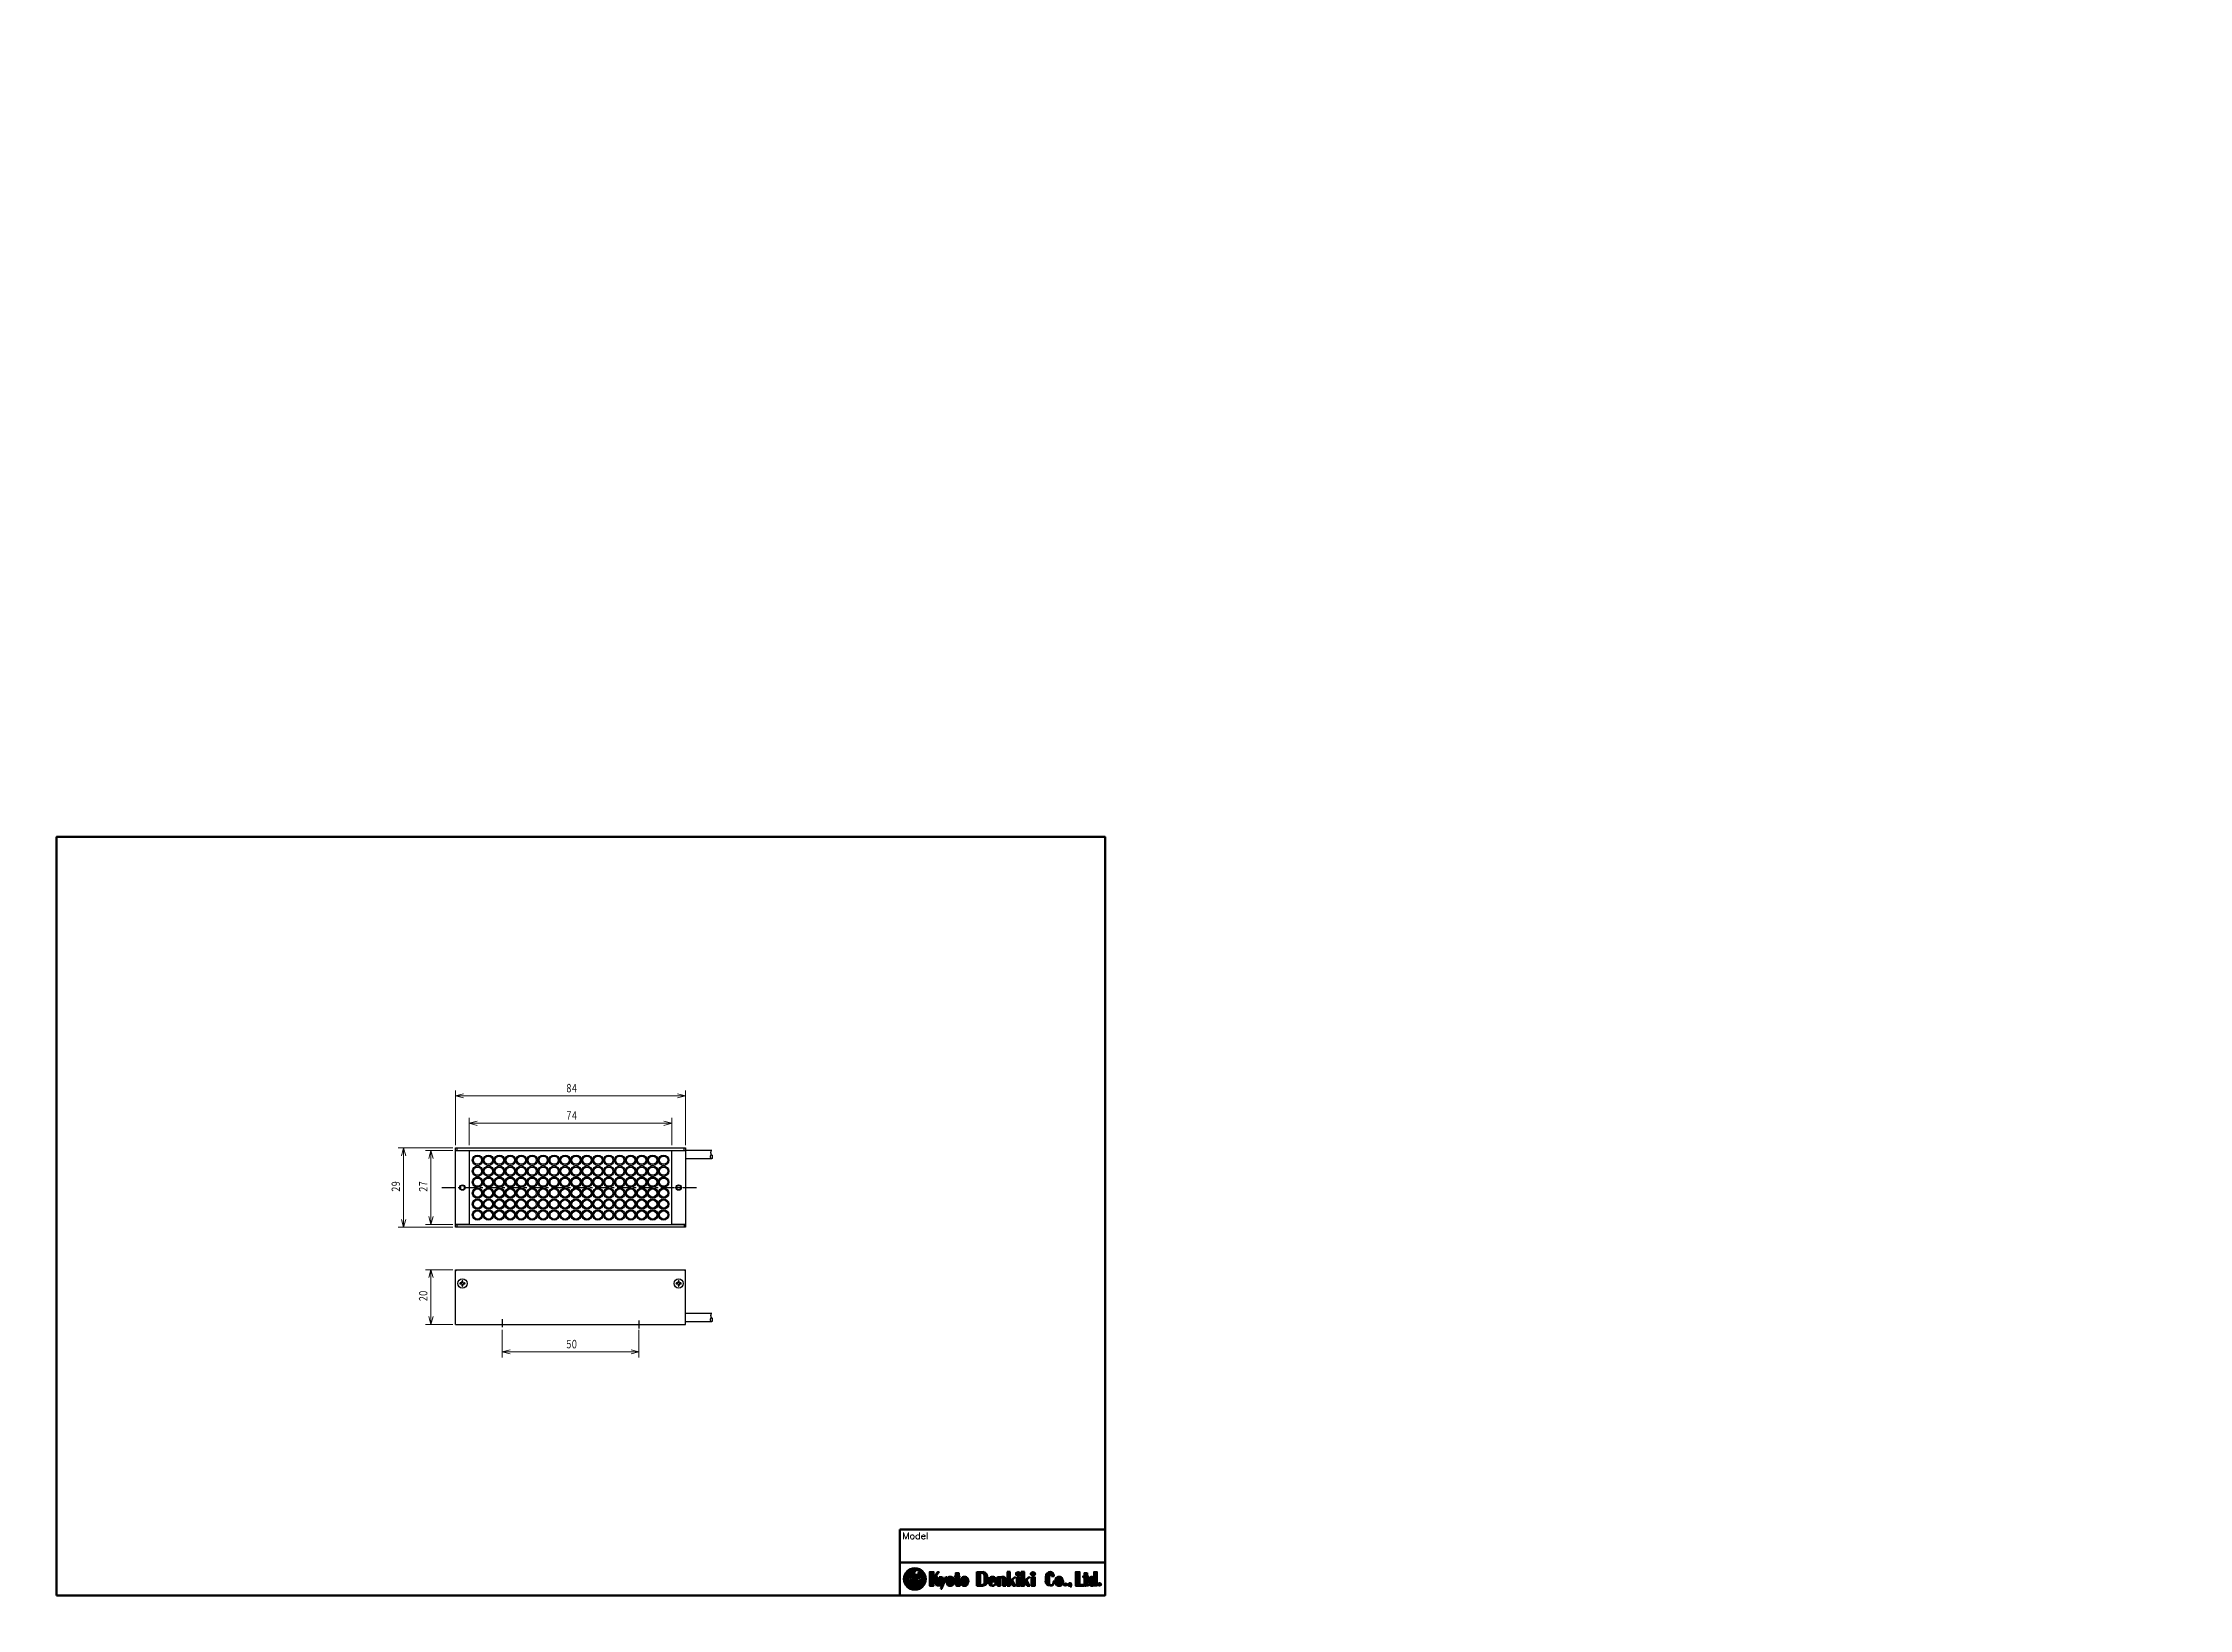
# Paper-space layout 'A3_1_2' of a CAD drawing. Header units: millimetres. Extents: x 0 to 392, y 0 to 286.
# The model-space entities are those that its viewports show. They can reach past a viewport. Long polylines and large blocks are cut down to what shows.
import ezdxf

# ---------------------------------------------------------------- set-up
doc = ezdxf.new("R2010")
doc.units = ezdxf.units.MM
doc.linetypes.add('CENTER', pattern=[2, 1.25, -0.25, 0.25, -0.25])
doc.layers.get('0').update_dxf_attribs({"lineweight": 30})
for name, color, linetype, lineweight in [('2KD_寸法１', 7, 'Continuous', 15), ('AUX', 7, 'Continuous', 40), ('PINOFF', 6, 'Continuous', 9)]:
    doc.layers.add(name, color=color, linetype=linetype, lineweight=lineweight)
doc.layers.get('PINOFF').freeze()
doc.styles.add('BIGFONT', font='txt.shx', dxfattribs={"bigfont": 'bigfont'})
doc.styles.get("Standard").update_dxf_attribs({"font": 'simplex.shx', "width": 0.8, "bigfont": 'extfont.shx'})

psp = doc.layouts.new('A3_1_2')

msp = doc.modelspace()

# ---------------------------------------------------------------- texts
at = {"layer": '2KD_寸法１', "style": 'BIGFONT', "width": 0.666}
for s, p in [('８', (189.738365322085, 187.4361694351477)), ('４', (191.7384653220849, 187.4361694351477)), ('７', (189.738365322085, 177.4361694351475)), ('４', (191.7384653220849, 177.4361694351475)), ('５', (189.738365322085, 93.93616943514782)), ('０', (191.7384653220849, 93.93616943514782))]:
    msp.add_text(s, height=3, dxfattribs=at).set_placement(p)
for s, p in [('２', (129.7384653220848, 150.9360694351572)), ('９', (129.7384653220848, 152.9361694351475)), ('２', (139.7384653220849, 150.9360694351572)), ('７', (139.7384653220849, 152.9361694351475)), ('２', (139.7384653220849, 110.9360694351577)), ('０', (139.7384653220849, 112.9361694351477))]:
    msp.add_text(s, height=3, rotation=90, dxfattribs=at).set_placement(p)
at = {"layer": 'AUX', "lineweight": 20}
msp.add_text('Model', height=2.5, dxfattribs=at).set_placement((312.9999995781059, 24.50000041733521))

# ---------------------------------------------------------------- blocks, each defined once
blk = doc.blocks.new('A$C58A435ED')
h = blk.add_hatch(color=256)
edge = h.paths.add_edge_path()
edge.add_ellipse((3.773587198117354, 4.196817087367676), major_axis=(2.361812504366488, 2.716954488801899), ratio=0.3819444444444653, start_angle=36.91420710907818, end_angle=132.4984448425061, ccw=False)
edge.add_arc((4.65000007218421, 6.399999378670387), 0.7500000000000107, 47.716325140725814, 192.9194600169402, ccw=False)
edge.add_ellipse((3.773587198117354, 4.196817087367676), major_axis=(2.361812504366659, 2.716954488802064), ratio=0.3819444444444362, start_angle=355.11932142212606, end_angle=374.4018947975413, ccw=False)
edge.add_ellipse((4.226412946251002, 3.803181669973355), major_axis=(2.361812504366308, 2.716954488802097), ratio=0.3819444444444228, start_angle=320.8704270941839, end_angle=364.8806785778694, ccw=False)
edge.add_arc((4.000000072180421, -35.9000006213288), 40.09999999999967, 84.27518954777139, 86.89867012710249, ccw=False)
edge.add_arc((4.000000072184041, 3.999999378670507), 3.999999999999948, 2.29e-13, 180.0000000000002)
edge.add_arc((4.000000072404037, -35.90000062387292), 40.10000000255265, 92.83887678115929, 95.7248104521737, ccw=False)
h = blk.add_hatch(color=256)
edge = h.paths.add_edge_path()
edge.add_arc((4.000000072184093, 3.999999378670505), 4, 180, 360)
edge.add_arc((4.000000072183813, 43.89999937867018), 40.09999999999969, 272.8388767810273, 275.7248104522239, ccw=False)
edge.add_ellipse((4.226412946251002, 3.803181669973355), major_axis=(2.361812504366427, 2.716954488802093), ratio=0.3819444444444074, start_angle=175.1193214221273, end_angle=312.49844484255107, ccw=False)
edge.add_ellipse((3.773587198117354, 4.196817087367676), major_axis=(2.361812504366707, 2.716954488802058), ratio=0.3819444444444306, start_angle=140.8704270940551, end_angle=184.8806785778792, ccw=False)
edge.add_arc((4.000000071549385, 43.89999937191472), 40.0999999932146, 264.27518954771597, 266.89867012749494, ccw=False)
h = blk.add_hatch(color=256)
edge = h.paths.add_edge_path(flags=17)
edge.add_ellipse((4.226412946251002, 3.803181669973355), major_axis=(2.361812504366427, 2.716954488802093), ratio=0.3819444444444074, start_angle=130.1847318245594, end_angle=175.1193214221273)
edge.add_ellipse((3.773587198117354, 4.196817087367676), major_axis=(2.361812504366707, 2.716954488802058), ratio=0.3819444444444306, start_angle=184.8806785778791, end_angle=296.5044053362664)
edge.add_arc((4.00000007189953, 43.89999937834407), 40.0999999996636, 267.87584705502576, 271.7647178677285, ccw=False)
h = blk.add_hatch(color=256)
edge = h.paths.add_edge_path(flags=17)
edge.add_ellipse((3.773587198117354, 4.196817087367676), major_axis=(2.361812504366659, 2.716954488802064), ratio=0.3819444444444362, start_angle=310.1847318245495, end_angle=355.1193214221261)
edge.add_ellipse((4.226412946251002, 3.803181669973355), major_axis=(2.361812504366308, 2.716954488802097), ratio=0.3819444444444228, start_angle=364.8806785778694, end_angle=376.9172569597255)
edge.add_arc((4.64590059936633, 6.440648230716468), 0.7832318979547827, -118.93200922835058, 3.650290310823493, ccw=False)
edge.add_ellipse((4.226412946251002, 3.803181669973355), major_axis=(2.361812504366481, 2.716954488802258), ratio=0.3819444444443969, start_angle=39.80897284039416, end_angle=116.5044053354679)
edge.add_arc((4.000000072202564, -35.90000062130313), 40.09999999997294, 87.87584705466139, 91.76471786731457, ccw=False)
blk.add_circle((4.000000072184093, 3.999999378670509), 4)
for centre, radius, start, end in [((4.000000072403906, -35.90000062387293), 40.10000000255266, 92.83887678115978, 95.72481045217431), ((4.000000071594456, 43.8999993719102), 40.09999999321459, 264.2751895476506, 266.8986701274294), ((4.000000072178096, 43.89999937833407), 40.09999999966357, 267.8758470546274, 271.7647178673098), ((4.000000072184036, -35.90000062130243), 40.09999999997295, 87.87584705463547, 91.76471786728702), ((4.65000007218407, 6.399999378670521), 0.7500000000000107, 46.19320078363318, 192.9194600169539), ((4.645900599366655, 6.44064823071632), 0.7832318979547827, 241.0679907715483, 3.650290310844553), ((4.000000072184093, 43.8999993786702), 40.09999999999969, 272.8388767810261, 275.7248104522234), ((4.000000072184093, -35.90000062132919), 40.09999999999969, 84.2751895477766, 86.89867012710823)]:
    blk.add_arc(centre, radius, start, end)
for centre, major_axis, ratio, start_param, end_param in [((3.773587198117354, 4.196817087367676), (2.361812504366706, 2.716954488802057), 0.3819444444444307, 2.009737126425152, 4.90060175554776), ((4.226412946251002, 3.803181669973355), (2.361812504366427, 2.716954488802093), 0.3819444444444074, 1.882850231053828, 5.04903576379776), ((3.773587198117354, 4.196817087367676), (2.361812504366488, 2.716954488801899), 0.3819444444444653, 1.100419841322928, 1.907443110207523), ((4.226412946251002, 3.803181669973355), (2.361812504366481, 2.716954488802258), 0.3819444444443969, 1.141079770981902, 1.759009101951536), ((3.773587198117354, 4.196817087367676), (2.361812504366659, 2.716954488802064), 0.3819444444444362, 5.024442884643541, 6.875096460284401), ((4.226412946251002, 3.803181669973355), (2.361812504366308, 2.716954488802097), 0.3819444444444228, 5.151329780016704, 6.969419591022086)]:
    blk.add_ellipse(centre, major_axis=major_axis, ratio=ratio, start_param=start_param, end_param=end_param)
blk = doc.blocks.new('A$C7F8063EA')
for points in [[(2.398777864283431, 4.829663306420513), (3.406328365880199, 6.169453883368078), (2.921754663084811, 6.169453883368085), (1.291720739670836, 4.051868400267174), (1.291720739670836, 6.170772863426478), (1.1133674889e-06, 6.170772863426471), (1.1133674889e-06, 1.050815427120141), (1.291720739670836, 1.050815427120141), (1.291720739670836, 3.357553768141244), (1.525719458847731, 3.668713634047847), (2.591814308545053, 1.057822508680139), (4.056205566284461, 1.057822508680146)], [(4.514313398489295, 1.134349005860251), (4.055858601252566, 5.019028322e-07), (4.378142334187486, 5.019028322e-07), (6.169417419713028, 4.408012072126439), (5.837386979518782, 4.40801207212644), (5.183398294731592, 2.789856714902839), (4.539052240885665, 4.408012072126438), (3.400905575323575, 4.408012072126438)], [(28.2337426024219, 6.170772863426464), (28.2337426024219, 1.050815427120142), (29.36610001997861, 1.050815427120141), (29.36610001997861, 2.640654124072921), (29.54453348874947, 2.786386900192896), (30.33980663270284, 1.050815427120113), (31.31894397160024, 1.050815427120113), (30.19566787494091, 3.318190840230171), (31.31251927078347, 4.230361945521053), (31.1496955754422, 4.408012072126442), (29.36610001997859, 2.99519422866465), (29.36610001997861, 6.170772863426463)], [(31.7998258105149, 4.229761809594492), (31.7998258105149, 1.050815427120141), (32.941005496245, 1.050815427120141), (32.941005496245, 4.229761809594492)], [(33.41618775227426, 6.170772863426464), (33.41618775227426, 1.050815427120142), (34.54854516983096, 1.050815427120141), (34.54854516983096, 2.640654124072923), (34.72697863860179, 2.786386900192901), (35.52225178255519, 1.050815427120127), (36.50138912145259, 1.05081542712012), (35.3781130247933, 3.318190840230151), (36.49496442063583, 4.23036194552105), (36.33214072529455, 4.408012072126442), (34.54854516983095, 2.995194228664646), (34.54854516983096, 6.170772863426464)], [(37.15768712419095, 4.229761809594491), (37.15768712419095, 1.050815427120141), (38.29886680992104, 1.050815427120141), (38.29886680992104, 4.229761809594492)], [(53.38047412418291, 6.170772863426464), (53.38047412418291, 1.050815427120141), (54.68106029502587, 1.050815427120141), (56.29751894606171, 1.050815427120142), (56.2975189460617, 1.410965188043746), (54.68106029502588, 1.410965188043746), (54.68106029502586, 6.170772863426464)]]:
    blk.add_hatch(color=256).paths.add_polyline_path(points)
h = blk.add_hatch(color=256)
h.paths.add_polyline_path([(6.000321070772656, 2.499626550424913, 0.9930558690252096), (8.918576991429632, 2.499862088220886), (8.918509413660729, 2.92878370181117, 1.006911414223633), (6.000321070772656, 2.948883291135963)])
h.paths.add_polyline_path([(7.130185689228994, 3.905856913461114, -1.045169310724598), (7.77891868472426, 3.87718728444978), (7.77891868472426, 1.587942342862924, -1.045169310724602), (7.130185689228994, 1.559272713851591)], flags=16)
h = blk.add_hatch(color=256)
edge = h.paths.add_edge_path()
edge.add_line((9.410215178256747, 4.230645526233281), (9.410215178256747, 1.759668284966215))
edge.add_ellipse((10.04980428069029, 1.75966828496621), major_axis=(4.547e-13, 0.7088528578460683), ratio=0.9022875415597713, start_angle=90.00000000003674, end_angle=180.0000000000367)
edge.add_line((10.04980428069029, 1.050815427120141), (11.02797277711079, 1.050815427120142))
edge.add_line((11.02797277711079, 1.050815427120142), (11.02797277711079, 1.40698119093291))
edge.add_ellipse((11.0280585437481, 1.935287182282309), major_axis=(2.477e-13, -0.528314164912672), ratio=0.9180339373020796, start_angle=270, end_angle=359.9999999999731, ccw=False)
edge.add_line((10.54304821080086, 1.93528718228209), (10.54304821080086, 4.230645526233274))
edge.add_line((10.54304821080086, 4.230645526233274), (10.86662624025985, 4.230645526233274))
edge.add_line((10.86662624025985, 4.230645526233274), (10.86662624025985, 4.585329156267562))
edge.add_line((10.86662624025985, 4.585329156267562), (10.54304821080086, 4.585329156267562))
edge.add_line((10.54304821080086, 4.585329156267562), (10.54304821080086, 5.814038219401482))
edge.add_line((10.54304821080086, 5.814038219401482), (9.410215178256747, 5.814038219401481))
edge.add_line((9.410215178256747, 5.814038219401481), (9.410215178256747, 4.585329156267562))
edge.add_line((9.410215178256747, 4.585329156267562), (9.089058107054825, 4.585329156267562))
edge.add_line((9.089058107054825, 4.585329156267562), (9.089058107054825, 4.230645526233274))
edge.add_line((9.089058107054825, 4.230645526233274), (9.410215178256747, 4.230645526233281))
h = blk.add_hatch(color=256)
h.paths.add_polyline_path([(12.65960897724608, 4.408012072126425), (12.63950891116084, 4.408012072126425, 0.4121976711162861), (11.19039555284587, 2.948883291135956), (11.19039555284587, 2.499626550424916, 0.9930558690252096), (14.10865147350284, 2.499862088220879), (14.10858389573397, 2.928783701811163, 0.416232331284715)])
h.paths.add_polyline_path([(12.32026017130221, 3.905856913461107, -1.045169310724598), (12.96899316679747, 3.877187284449773), (12.96899316679747, 1.587942342862917, -1.045169310724602), (12.32026017130221, 1.559272713851584)], flags=16)
h = blk.add_hatch(color=256)
edge = h.paths.add_edge_path()
edge.add_line((17.19864840931359, 1.050815427120141), (19.30238706350838, 1.050815427120141))
edge.add_ellipse((19.30238706350838, 2.973983978213254), major_axis=(0, -1.923168551093112), ratio=0.9305592290321637, start_angle=0, end_angle=90)
edge.add_line((21.09200930771249, 2.973983978213246), (21.09200930771249, 4.247604312333308))
edge.add_ellipse((19.30238706350838, 4.247604312333351), major_axis=(0, 1.923168551093112), ratio=0.9305592290321637, start_angle=270, end_angle=360)
edge.add_line((19.30238706350838, 6.170772863426464), (17.19864840931359, 6.170772863426464))
edge.add_line((17.19864840931359, 6.170772863426464), (17.19864840931359, 1.050815427120141))
edge = h.paths.add_edge_path(flags=16)
edge.add_line((18.32791822793343, 5.812326842775746), (19.14476182150094, 5.812326842775746))
edge.add_ellipse((19.14282603210222, 5.112001191007038), major_axis=(0, 0.7003256517687078), ratio=0.929745631167618, start_angle=270, end_angle=359.83893227171643, ccw=False)
edge.add_line((19.79395074722879, 5.112001191007015), (19.79395074722879, 2.109587099539584))
edge.add_ellipse((19.14282603210222, 2.109587099539567), major_axis=(0, -0.7003256517687078), ratio=0.929745631167618, start_angle=0.16106772828362637, end_angle=90, ccw=False)
edge.add_line((19.14476182150094, 1.409261447770859), (18.32791822793342, 1.409261447770859))
edge.add_line((18.32791822793342, 1.409261447770859), (18.32791822793343, 5.812326842775746))
h = blk.add_hatch(color=256)
edge = h.paths.add_edge_path()
edge.add_line((22.87629842648083, 4.408012072126447), (22.85619836039664, 4.408012072126439))
edge.add_arc((22.86624839343847, 2.948883291135963), 1.459163391357833, 90.39462957571416, 180)
edge.add_line((21.40708500208063, 2.948883291135963), (21.40708500208063, 2.506948753458312))
edge.add_arc((22.86992492511266, 2.513573222781768), 1.462854922406916, 180.2594621142477, 269.3397493728856)
edge.add_line((22.85306802025838, 1.050815427120134), (22.88678182996658, 1.050815427120134))
edge.add_arc((22.86992492511266, 2.513573222781772), 1.462854922406917, 270.6602506271005, 354.2193550323094)
edge.add_line((24.32534092273761, 2.366234165273212), (24.07787818271213, 2.366234165273212))
edge.add_ellipse((22.87629842648084, 2.366234165273212), major_axis=(-1.201579756231282, 0), ratio=0.9416571348462468, start_angle=90.17744929209329, end_angle=180, ccw=False)
edge.add_arc((22.86194962053696, 1.55927271385159), 0.3249999999999886, 179.9999999999999, 276.5641418440151, ccw=False)
edge.add_line((22.53694962053697, 1.559272713851591), (22.53694962053698, 2.732564813656352))
edge.add_line((22.53694962053698, 2.732564813656352), (24.32530421539708, 2.732846573795441))
edge.add_line((24.32530421539708, 2.732846573795441), (24.32527334496871, 2.92878370181117))
edge.add_arc((22.86624839343845, 2.948883291135975), 1.459163391357833, 359.2107408485284, 449.6053704242639)
h.paths.add_polyline_path([(22.53694962053697, 3.091152624663407), (22.53694962053697, 3.905856913461114, -1.045169310724599), (23.18568261603224, 3.877187284449781), (23.18568261603223, 3.091152624663408)], flags=16)
h = blk.add_hatch(color=256)
edge = h.paths.add_edge_path()
edge.add_line((24.66529301484071, 4.408012072126438), (24.6652930148407, 1.050815427120141))
edge.add_line((24.6652930148407, 1.050815427120141), (25.7938026291772, 1.050815427120141))
edge.add_line((25.7938026291772, 1.050815427120141), (25.79380262917721, 3.722369965857063))
edge.add_ellipse((26.21745473022793, 3.722369965857069), major_axis=(0.3767525711955679, 0.2169528969146351), ratio=0.9078835970869166, start_angle=60.06451933352412, end_angle=150.0645193335241, ccw=False)
edge.add_ellipse((26.21745473022793, 3.722369965857069), major_axis=(0, 0.4036375748992214), ratio=0.9656734174228072, start_angle=270, end_angle=360, ccw=False)
edge.add_line((26.60723680658112, 3.722369965857049), (26.60723680658112, 1.050815427120141))
edge.add_line((26.60723680658112, 1.050815427120141), (27.74030374813492, 1.050815427120142))
edge.add_line((27.74030374813492, 1.050815427120142), (27.74030374813492, 3.358657917323952))
edge.add_ellipse((26.76900827813415, 3.358657917323853), major_axis=(0, 1.049354154802585), ratio=0.9256126404564504, start_angle=270, end_angle=360)
edge.add_ellipse((26.76900827813415, 4.015239595457842), major_axis=(-0.9752056489569438, 0), ratio=0.4027586151584507, start_angle=270, end_angle=360)
edge.add_line((25.79380262917721, 4.015239595457812), (25.79380262917721, 4.232333820707942))
edge.add_line((25.79380262917721, 4.232333820707942), (25.63367631766278, 4.408012072126439))
edge.add_line((25.63367631766278, 4.408012072126439), (24.66529301484071, 4.408012072126438))
h = blk.add_hatch(color=256)
edge = h.paths.add_edge_path()
edge.add_ellipse((32.28084409635221, 5.463593461529853), major_axis=(-0.8029901400914241, 0), ratio=0.8806825471307714, start_angle=0, end_angle=360)
h = blk.add_hatch(color=256)
edge = h.paths.add_edge_path()
edge.add_ellipse((37.63870541002825, 5.463593461529853), major_axis=(-0.8029901400914241, 0), ratio=0.8806825471307714, start_angle=0, end_angle=360)
h = blk.add_hatch(color=256)
edge = h.paths.add_edge_path()
edge.add_arc((44.03210335415496, 5.389742119339189), 0.4022708682637131, 0, 180, ccw=False)
edge.add_line((44.43437422241868, 5.389742119339189), (44.43437422241869, 4.585540193077122))
edge.add_line((44.43437422241869, 4.585540193077122), (45.39805205564927, 4.585540193077122))
edge.add_ellipse((44.03210335415496, 4.585540193077122), major_axis=(0, 1.585232670349341), ratio=0.8616707988949573, start_angle=270, end_angle=360)
edge.add_ellipse((44.03210335415496, 4.404088106452945), major_axis=(-1.843641580901476, 0), ratio=0.9582582511019692, start_angle=270.0000000000004, end_angle=360)
edge.add_line((42.18846177325349, 4.404088106452868), (42.18846177325349, 2.817500184093672))
edge.add_ellipse((44.03210335415496, 2.81750018409366), major_axis=(-1.843641580901476, 0), ratio=0.9582582511019692, start_angle=0, end_angle=89.99999999999957)
edge.add_ellipse((44.03210335415496, 2.639975360593325), major_axis=(0, -1.589159933473183), ratio=0.859541366934012, start_angle=0, end_angle=90)
edge.add_line((45.39805205564928, 2.639975360593325), (45.07598273930716, 2.639975360593325))
edge.add_line((45.07598273930716, 2.639975360593325), (45.07598273930716, 2.101617162536902))
edge.add_ellipse((44.45224876929251, 2.101617162536967), major_axis=(0, -0.68893955641488), ratio=0.9053536906204902, start_angle=0, end_angle=90, ccw=False)
edge.add_line((44.45224876929251, 1.412677606122088), (44.13368029113917, 1.412677606122088))
edge.add_ellipse((44.13368029113917, 1.929035216805459), major_axis=(4.547e-13, 0.5163576106833716), ratio=0.9757729814054631, start_angle=90.00000000005042, end_angle=180.0000000000504, ccw=False)
edge.add_line((43.62983248589126, 1.929035216805386), (43.62983248589126, 5.389742119339189))
h = blk.add_hatch(color=256)
h.paths.add_polyline_path([(45.74534481770922, 2.499626550424377, 0.4093568311612341), (47.19052061992356, 1.05081542712012), (47.21842329482851, 1.05081542712012, 0.4094039504209535), (48.6636007383662, 2.499862088220879), (48.66353316059729, 2.928783701811163, 1.006911414223785), (45.74534481770922, 2.948883291135956)])
h.paths.add_polyline_path([(46.87520943616556, 3.905856913461107, -1), (47.52520943616554, 3.905856913461107), (47.52520943616554, 1.559272713851584, -1), (46.87520943616556, 1.559272713851584)], flags=16)
h = blk.add_hatch(color=256)
edge = h.paths.add_edge_path()
edge.add_ellipse((49.47965902708938, 1.582242384970413), major_axis=(-0.6495263368888118, 0), ratio=0.8208718778531608, start_angle=0, end_angle=360)
h = blk.add_hatch(color=256)
edge = h.paths.add_edge_path()
edge.add_ellipse((51.10382881327996, 1.582242384970413), major_axis=(-0.6495263368888118, 0), ratio=0.8208718778531608, start_angle=178.5690149176314, end_angle=477.542772379198)
edge.add_ellipse((51.25689893715616, 1.101706482423878), major_axis=(0, -0.4085205769865751), ratio=0.251102208153783, start_angle=0, end_angle=84.64326370635717, ccw=False)
edge.add_ellipse((51.25689893715616, 1.413106612160845), major_axis=(0, -0.7199207067235417), ratio=0.7312706617840086, start_angle=0, end_angle=90)
edge.add_ellipse((51.69606463323384, 1.413106612160845), major_axis=(0, 0.2018800132245815), ratio=0.432391469396966, start_angle=270, end_angle=339.5603886802153)
edge.add_ellipse((51.69606463323384, 1.413106612160845), major_axis=(0, 0.2018800132245815), ratio=0.432391469396966, start_angle=339.5603886802153, end_angle=340.2548236015122, ccw=False)
h = blk.add_hatch(color=256)
edge = h.paths.add_edge_path()
edge.add_line((56.01527129174201, 4.230645526233274), (56.33642836294391, 4.230645526233274))
edge.add_line((56.33642836294391, 4.230645526233274), (56.33642836294392, 1.759668284966186))
edge.add_ellipse((56.97601746537748, 1.75966828496621), major_axis=(4.547e-13, 0.7088528578460683), ratio=0.9022875415597713, start_angle=90.00000000003674, end_angle=180.0000000000367)
edge.add_line((56.97601746537747, 1.050815427120141), (57.95418596179797, 1.050815427120141))
edge.add_line((57.95418596179797, 1.050815427120141), (57.95418596179797, 1.406981190932909))
edge.add_ellipse((57.95427172843528, 1.935287182282309), major_axis=(2.477e-13, -0.528314164912672), ratio=0.9180339373020796, start_angle=270, end_angle=359.9999999999731, ccw=False)
edge.add_line((57.46926139548805, 1.935287182282004), (57.46926139548805, 4.230645526233275))
edge.add_line((57.46926139548805, 4.230645526233275), (57.79283942494704, 4.230645526233274))
edge.add_line((57.79283942494704, 4.230645526233274), (57.79283942494704, 4.585329156267562))
edge.add_line((57.79283942494704, 4.585329156267562), (57.46926139548804, 4.585329156267562))
edge.add_line((57.46926139548804, 4.585329156267562), (57.46926139548805, 5.814038219401482))
edge.add_line((57.46926139548805, 5.814038219401482), (56.33642836294391, 5.814038219401482))
edge.add_line((56.33642836294391, 5.814038219401482), (56.33642836294394, 4.585329156267562))
edge.add_line((56.33642836294394, 4.585329156267562), (56.01527129174201, 4.585329156267562))
edge.add_line((56.01527129174201, 4.585329156267562), (56.01527129174201, 4.230645526233274))
h = blk.add_hatch(color=256)
edge = h.paths.add_edge_path()
edge.add_line((61.00913571780711, 6.170772863426463), (60.03930686129979, 6.170772863426464))
edge.add_line((60.03930686129979, 6.170772863426464), (60.0393068612998, 3.967246375105668))
edge.add_ellipse((59.37071800628541, 3.154375721908309), major_axis=(-4.11812363e-07, -1.253636350218062), ratio=0.7005460842986974, start_angle=140.5626067664118, end_angle=180.0000188213667)
edge.add_line((59.37071800628405, 4.408012072126439), (58.96088035646851, 4.408012072126439))
edge.add_ellipse((58.96088035646721, 3.154375721908309), major_axis=(4.11812363e-07, -1.253636350218062), ratio=0.7005460842986974, start_angle=179.9999811786333, end_angle=269.9999811786645)
edge.add_line((58.08265032018742, 3.154375721909497), (58.08265032018739, 2.304451777337887))
edge.add_ellipse((58.96088035646721, 2.304451777338201), major_axis=(4.11812363e-07, 1.253636350218062), ratio=0.7005460842986974, start_angle=90.00001882133549, end_angle=180.0000188213667)
edge.add_line((58.96088035646788, 1.050815427120141), (59.37071800628475, 1.050815427120141))
edge.add_ellipse((59.37071800628541, 2.304451777338201), major_axis=(-4.11812363e-07, 1.253636350218062), ratio=0.7005460842986974, start_angle=179.9999811786333, end_angle=219.4373932335881)
edge.add_line((60.03930686129979, 1.491581124140838), (60.03930686129979, 1.050815427120141))
edge.add_line((60.03930686129979, 1.050815427120141), (61.00913571780711, 1.050815427120141))
edge.add_line((61.00913571780711, 1.050815427120141), (61.00913571780711, 6.170772863426463))
h.paths.add_polyline_path([(60.03930686129979, 1.735331915351252, -1), (59.21817327816597, 1.735331915351252), (59.21817327816597, 3.761385435440615, -1), (60.03930686129979, 3.761385435440615)], flags=16)
h = blk.add_hatch(color=256)
edge = h.paths.add_edge_path()
edge.add_ellipse((61.97248607229494, 1.654709356403827), major_axis=(-0.5819461302032778, 0), ratio=0.9599134801484431, start_angle=0, end_angle=360)
for p, q in [((1.1133674889e-06, 6.170772863426464), (1.291720739670836, 6.170772863426464)), ((1.1133674889e-06, 1.050815427120141), (1.291720739670836, 1.050815427120141)), ((2.921754663084811, 6.169453883368078), (1.291720739670836, 4.05186840026716)), ((1.525719458847731, 3.668713634047854), (1.291720739670836, 3.357553768141229)), ((2.591814308545053, 1.057822508680146), (1.525719458847731, 3.668713634047854)), ((3.406328365880199, 6.169453883368078), (2.398777864283459, 4.82966330642052)), ((4.056205566284461, 1.057822508680146), (2.398777864283459, 4.82966330642052)), ((4.056205566284461, 1.057822508680146), (2.591814308545053, 1.057822508680146)), ((2.921754663084811, 6.169453883368078), (3.406328365880199, 6.169453883368078)), ((3.400905575323577, 4.408012072126439), (4.514313398489292, 1.134349005860258)), ((3.400905575323577, 4.408012072126439), (4.539052240885666, 4.408012072126439)), ((3.400905575323577, 4.408012072126439), (4.539052240885666, 4.408012072126439)), ((4.055858601252566, 5.019028322e-07), (4.514313398489292, 1.134349005860244)), ((4.055858601252566, 5.019028322e-07), (4.378142334187486, 5.019028322e-07)), ((4.378142334187486, 5.019028322e-07), (6.169417419713028, 4.408012072126439)), ((4.539052240885666, 4.408012072126439), (5.187514291777461, 2.779520153314024)), ((5.183398294731603, 2.789856714902867), (5.837386979518782, 4.408012072126439)), ((5.837386979518782, 4.408012072126439), (6.169417419713028, 4.408012072126439)), ((6.000321070772656, 2.948883291135963), (6.000321070772656, 2.52019769210505)), ((8.918509413660729, 2.92878370181117), (8.918576991429632, 2.499862088220886)), ((9.089058107054825, 4.585329156267562), (9.089058107054825, 4.230645526233274)), ((9.089058107054825, 4.585329156267562), (9.089058107054825, 4.230645526233274)), ((9.089058107054825, 4.230645526233274), (9.410215178256777, 4.230645526233281)), ((9.089058107054825, 4.230645526233274), (9.410215178256747, 4.230645526233281)), ((9.410215178256747, 5.814038219401481), (10.54304821080086, 5.814038219401481)), ((9.410215178256747, 5.814038219401481), (9.410215178256747, 4.585329156267562)), ((9.410215178256747, 4.230645526233281), (9.410215178256747, 1.75966828496621)), ((10.04980428069021, 1.050815427120141), (11.0280585437481, 1.050815427120134)), ((11.0280585437481, 1.050815427120141), (10.04980428068984, 1.050815427120141)), ((10.54304821080086, 5.814038219401481), (10.54304821080086, 4.585329156267562)), ((10.54304821080089, 4.230645526233281), (10.86662624025985, 4.230645526233274)), ((10.54304821080086, 4.230645526233274), (10.86662624025985, 4.230645526233274)), ((10.54304821080086, 4.230645526233274), (10.54304821080086, 1.935287182282081)), ((11.02797277711079, 1.406973017369637), (11.02797277711079, 1.050815427120141)), ((11.0280585437481, 1.406973017369637), (11.0280585437481, 1.050815427120141)), ((11.0280585437481, 1.050815427120141), (11.0280585437481, 1.050815427120141)), ((11.19039555284587, 2.948883291135956), (11.19039555284587, 2.520197692105043)), ((12.63950891116065, 4.408012072126425), (12.65960897724608, 4.408012072126425)), ((12.65960897724611, 1.050815427120141), (12.66347402996737, 1.050815427120141)), ((14.10858389573397, 2.928783701811163), (14.10865147350284, 2.499862088220879)), ((17.19864840931359, 6.170772863426464), (19.30238706350838, 6.170772863426464)), ((17.19864840931359, 1.050815427120141), (17.19864840931359, 6.170772863426464)), ((17.19864840931359, 1.050815427120141), (17.19864840931359, 6.170772863426464)), ((17.19864840931359, 6.170772863426464), (19.30238706350838, 6.170772863426464)), ((17.19864840931359, 1.050815427120141), (19.30238706350838, 1.050815427120141)), ((17.19864840931359, 1.050815427120141), (19.30099920337989, 1.050815427120141)), ((18.32791822793342, 5.812326842775746), (18.32791822793342, 1.406412450844982)), ((18.32791822793342, 1.406412450844982), (18.32791822793342, 5.812326842775746)), ((18.32791822793342, 5.812326842775746), (19.1447947662723, 5.812326842775746)), ((18.32791822793342, 1.409261447770859), (19.1447947662723, 1.409261447770859)), ((19.79395074722879, 5.112001191007038), (19.79395074722879, 2.109587099539567)), ((21.09200930771249, 4.247604312333351), (21.09200930771249, 2.973983978213254)), ((21.40708500208063, 2.948883291135963), (21.40708500208063, 2.52019769210505)), ((22.53694962053697, 3.091152624663408), (23.18568261603224, 3.091152624663408)), ((22.53694962053697, 2.732564813656352), (24.32530421539713, 2.732846573795441)), ((22.85306802025866, 1.050815427120134), (22.88678182996648, 1.050815427120134)), ((22.85619836039692, 4.408012072126439), (22.87629842648084, 4.408012072126446)), ((22.87629842648084, 1.050815427120141), (22.87629842648084, 1.050732184770311)), ((24.07787818271214, 2.366234165273212), (24.32530713385319, 2.366234165273212)), ((24.32527334496871, 2.92878370181117), (24.32530421539707, 2.732846573795441)), ((24.6652930148407, 4.408012072126439), (25.63367631766278, 4.408012072126439)), ((24.6652930148407, 1.050815427120141), (24.6652930148407, 4.408012072126439)), ((24.6652930148407, 4.408012072126439), (25.63367631766278, 4.408012072126439)), ((24.6652930148407, 4.408012072126439), (25.63367631766278, 4.408012072126439)), ((24.6652930148407, 1.050815427120141), (24.6652930148407, 4.408012072126439)), ((24.6652930148407, 4.408012072126439), (25.63367631766278, 4.408012072126439)), ((24.6652930148407, 1.05081542712012), (25.79380262917721, 1.050815427120113)), ((24.6652930148407, 1.050815427120141), (25.79380262917724, 1.050815427120141)), ((25.79380262917721, 4.232333820707935), (25.63367631766278, 4.408012072126439)), ((25.79380262917721, 4.232333820707935), (25.63367631766278, 4.408012072126439)), ((25.79380262917721, 4.015239595457842), (25.79380262917721, 4.232333820707935)), ((25.79380262917721, 4.015239595457842), (25.79380262917721, 4.232333820707935)), ((25.79380262917721, 4.232333820707935), (25.79380262917721, 4.015239595457842)), ((25.79380262917721, 1.050815427120141), (25.79380262917721, 3.722369965857069)), ((25.79380262917721, 1.050815427120141), (25.79380262917721, 3.722369965857097)), ((26.60723680658112, 1.050815427120134), (26.60723680658112, 3.722369965857069)), ((26.60723680658112, 1.050815427120141), (26.60723680658112, 3.722369965857069)), ((26.60723680658112, 1.050815427120113), (27.74030374813492, 1.050815427120113)), ((26.60723680658112, 1.050815427120141), (27.74030374813492, 1.050815427120141)), ((27.74030374813492, 1.050815427120141), (27.74030374813492, 3.358657917323853)), ((27.74030374813492, 1.050815427120141), (27.74030374813492, 3.358657917323853)), ((28.2337426024219, 6.170772863426456), (29.36610001997861, 6.170772863426456)), ((28.2337426024219, 6.170772863426456), (28.2337426024219, 1.050815427120141)), ((29.36610001997861, 6.170772863426464), (28.2337426024219, 6.170772863426464)), ((28.2337426024219, 1.050815427120113), (29.36610001997861, 1.050815427120113)), ((28.2337426024219, 1.050815427120141), (29.36610001997861, 1.050815427120141)), ((29.36610001997861, 2.995194228664651), (29.36610001997861, 6.170772863426464)), ((31.15275941671871, 4.410438995434105), (29.36610001997861, 2.995194228664651)), ((29.54453348874949, 2.786386900192916), (29.36610001997861, 2.640654124072923)), ((29.36610001997861, 1.050815427120141), (29.36610001997861, 2.640654124072923)), ((30.33980663270282, 1.050815427120156), (29.54453348874947, 2.786386900192908)), ((31.31251927078347, 4.230361945521053), (30.19566787494091, 3.318190840230172)), ((31.31894397160022, 1.050815427120141), (30.19566787494091, 3.318190840230172)), ((30.33980663270282, 1.050815427120113), (31.31894397160022, 1.050815427120113)), ((31.1496955754422, 4.408012072126439), (31.31251927078347, 4.230361945521053)), ((31.7998258105149, 1.050815427120113), (32.941005496245, 1.050815427120113)), ((33.41618775227426, 6.170772863426449), (34.54854516983096, 6.170772863426456)), ((33.41618775227426, 6.170772863426449), (33.41618775227426, 1.050815427120141)), ((34.54854516983096, 6.170772863426464), (33.41618775227426, 6.170772863426464)), ((33.41618775227426, 1.050815427120113), (34.54854516983096, 1.050815427120127)), ((33.41618775227426, 1.050815427120141), (34.54854516983096, 1.050815427120141)), ((34.54854516983096, 2.995194228664665), (34.54854516983096, 6.170772863426464)), ((36.33520456657107, 4.410438995434105), (34.54854516983096, 2.995194228664651)), ((34.72697863860179, 2.786386900192901), (34.54854516983096, 2.640654124072923)), ((34.54854516983096, 1.050815427120141), (34.54854516983096, 2.640654124072931)), ((35.52225178255517, 1.050815427120156), (34.72697863860179, 2.786386900192894)), ((36.49496442063583, 4.230361945521053), (35.37811302479332, 3.318190840230172)), ((36.50138912145258, 1.050815427120141), (35.3781130247933, 3.318190840230165)), ((35.52225178255517, 1.050815427120127), (36.50138912145258, 1.05081542712012)), ((36.33214072529455, 4.408012072126439), (36.49496442063583, 4.230361945521053)), ((37.15768712419095, 1.05081542712012), (38.29886680992104, 1.05081542712012)), ((37.46328924620457, 6.170772863426449), (37.63870541002825, 6.170772863426449)), ((37.46328924620457, 6.153692582305005), (37.46328924620457, 6.170772863426464)), ((37.46328924620457, 4.756414059633243), (37.46328924620457, 4.773494340754702)), ((42.18846177325349, 4.404088106452945), (42.18846177325349, 4.408012072126439)), ((42.18846177325349, 4.404088106452945), (42.18846177325349, 2.81750018409366)), ((43.62983248589126, 5.389742119339189), (43.62983248589126, 1.929035216805459)), ((43.62983248589126, 5.389742119339189), (43.62983248589126, 1.929035216805459)), ((44.13368029113871, 1.412677606122088), (44.45224876929251, 1.412677606122088)), ((44.13368029113871, 1.412677606122088), (44.45224876929251, 1.412677606122088)), ((44.43437422241868, 4.585540193077122), (44.43437422241868, 5.389742119339189)), ((44.43437422241868, 4.585540193077122), (44.43437422241868, 5.389742119339189)), ((45.39805205564926, 4.585540193077122), (44.43437422241868, 4.585540193077122)), ((44.43437422241868, 4.585540193077122), (45.39805205564926, 4.585540193077122)), ((45.39805205564926, 2.639975360593325), (45.07598273930716, 2.639975360593325)), ((45.07598273930716, 2.639975360593325), (45.07598273930716, 2.101617162536967)), ((45.39805205564926, 2.639975360593325), (45.07598273930716, 2.639975360593325)), ((45.07598273930716, 2.639975360593325), (45.07598273930716, 2.101617162536967)), ((45.74534481770922, 2.948883291135956), (45.74534481770922, 2.520197692105043)), ((47.19052061992352, 1.05081542712012), (47.21842329482825, 1.05081542712012)), ((48.66353316059729, 2.928783701811163), (48.6636007383662, 2.499862088220879)), ((51.75313746120725, 1.568439477701531), (51.75313746120725, 1.565858952031305)), ((53.38047412418291, 6.170772863426456), (54.68106029502587, 6.170772863426456)), ((53.38047412418291, 1.05081542712012), (56.2975189460617, 1.050815427120127)), ((54.68106029502587, 1.410965188043746), (54.68106029502587, 2.006455426485672)), ((56.01527129174201, 4.585329156267562), (56.01527129174201, 4.230645526233274)), ((56.01527129174201, 4.585329156267562), (56.01527129174201, 4.230645526233274)), ((56.01527129174201, 4.230645526233274), (56.33642836294393, 4.230645526233274)), ((56.01527129174201, 4.230645526233274), (56.33642836294393, 4.230645526233274)), ((56.33642836294393, 5.814038219401481), (57.46926139548804, 5.814038219401481)), ((56.33642836294393, 5.814038219401481), (56.33642836294393, 4.585329156267562)), ((56.33642836294391, 4.230645526233274), (56.33642836294393, 1.75966828496621)), ((57.95427172843528, 1.050815427120141), (56.97601746537703, 1.050815427120141)), ((57.46926139548804, 5.814038219401481), (57.46926139548804, 4.585329156267562)), ((57.46926139548804, 4.230645526233274), (57.79283942494704, 4.230645526233274)), ((57.46926139548804, 4.230645526233274), (57.79283942494704, 4.230645526233274)), ((57.46926139548804, 4.230645526233274), (57.46926139548804, 1.935287182282081)), ((57.95418596179797, 1.406973017369637), (57.95418596179797, 1.050815427120141)), ((57.95427172843528, 1.406973017369637), (57.95427172843528, 1.050815427120141)), ((57.95427172843528, 1.050815427120141), (57.95427172843528, 1.406973017369637)), ((58.08265032018744, 3.15437543341477), (58.08265032018744, 2.379255401949649)), ((58.08265032018744, 3.15437543341477), (58.08265032018738, 2.304451777338201)), ((59.37071800628473, 4.408012072126439), (58.9608803564679, 4.408012072126439)), ((58.9608803564679, 1.050815427120141), (59.37071800628473, 1.050815427120141)), ((59.21817327816597, 3.761385435440615), (59.21817327816597, 1.735331915351252)), ((59.21817327816597, 3.761385435440615), (59.21817327816597, 1.735331915351252)), ((60.03930686129982, 6.170772863426464), (61.00913571780711, 6.170772863426464)), ((60.03930686129976, 6.170772863426464), (61.00913571780711, 6.170772863426464)), ((61.00913571780711, 1.050815427120141), (61.00913571780711, 1.97190299927297)), ((61.00913571780711, 1.050815427120141), (61.00913571780711, 1.97190299927297)), ((61.97248607229494, 2.21678994684953), (61.97248607229494, 2.213327291506175)), ((61.97248607229494, 1.09609142130148), (61.97248607229494, 1.092628765958124)), ((62.55442102239681, 1.658172011747183), (62.55905113449353, 1.658172011747183))]:
    blk.add_line(p, q)
for points in [[(1.291720739670836, 3.357553768141229), (1.291720739670836, 1.050815427120141), (1.1133674889e-06, 1.050815427120141), (1.1133674889e-06, 6.170772863426464), (1.291720739670836, 6.170772863426464), (1.291720739670836, 4.05186840026716)], [(7.130185689228994, 3.905856913461114), (7.130185689228994, 1.559272713851591)], [(7.77891868472426, 1.530603084840258), (7.77891868472426, 3.934526542472447)], [(9.089058107054825, 4.230645526233274), (9.089058107054825, 4.585329156267562), (9.410215178256747, 4.585329156267562)], [(9.089058107054825, 4.230645526233274), (9.089058107054825, 4.585329156267562), (9.410215178256747, 4.585329156267562)], [(10.54304821080086, 4.585329156267562), (10.86662624025985, 4.585329156267562), (10.86662624025985, 4.230645526233274)], [(10.54304821080086, 4.585329156267562), (10.86662624025985, 4.585329156267562), (10.86662624025985, 4.230645526233274)], [(12.32026017130221, 3.905856913461107), (12.32026017130221, 1.559272713851584)], [(12.96899316679747, 1.530603084840251), (12.96899316679747, 3.93452654247244)], [(22.53694962053697, 3.905856913461114), (22.53694962053697, 3.091152624663408)], [(22.53694962053697, 2.732564813656352), (22.53694962053697, 1.559272713851591)], [(23.18568261603224, 3.091152624663408), (23.18568261603224, 3.934526542472447)], [(46.87520943616556, 3.905856913461107), (46.87520943616556, 1.559272713851584)], [(47.52520943616554, 3.905856913461107), (47.52520943616554, 1.559272713851584)], [(54.68106029502587, 1.050815427120141), (53.38047412418291, 1.050815427120141), (53.38047412418291, 6.170772863426464), (54.68106029502587, 6.170772863426464), (54.68106029502587, 1.410965188043746)], [(54.68106029502587, 1.050815427120141), (56.2975189460617, 1.050815427120141), (56.2975189460617, 1.410965188043746), (54.68106029502587, 1.410965188043746)], [(56.33642836294393, 4.230645526233274), (56.01527129174201, 4.230645526233274), (56.01527129174201, 4.585329156267562), (56.33642836294393, 4.585329156267562)], [(56.33642836294393, 4.230645526233274), (56.01527129174201, 4.230645526233274), (56.01527129174201, 4.585329156267562), (56.33642836294393, 4.585329156267562)], [(57.46926139548804, 4.585329156267562), (57.79283942494704, 4.585329156267562), (57.79283942494704, 4.230645526233274), (57.46926139548804, 4.230645526233274)], [(57.46926139548804, 4.585329156267562), (57.79283942494704, 4.585329156267562), (57.79283942494704, 4.230645526233274), (57.46926139548804, 4.230645526233274)], [(60.03930686129979, 3.967246375105659), (60.03930686129979, 6.170772863426464), (61.00913571780711, 6.170772863426464), (61.00913571780711, 1.050815427120141), (60.03930686129979, 1.050815427120141), (60.03930686129979, 1.49158112414085)], [(60.03930686129979, 3.967246375105659), (60.03930686129979, 6.170772863426464), (61.00913571780711, 6.170772863426464), (61.00913571780711, 1.050815427120141), (60.03930686129979, 1.050815427120141), (60.03930686129979, 1.49158112414085)], [(60.03930686129979, 1.735331915351252), (60.03930686129979, 3.761385435440615)], [(60.03930686129979, 1.735331915351252), (60.03930686129979, 3.761385435440615)]]:
    blk.add_lwpolyline(points)
for points in [[(31.7998258105149, 4.229761809594492), (32.941005496245, 4.229761809594492), (32.941005496245, 1.050815427120141), (31.7998258105149, 1.050815427120141)], [(37.15768712419095, 4.229761809594492), (38.29886680992104, 4.229761809594492), (38.29886680992104, 1.050815427120141), (37.15768712419095, 1.050815427120141)]]:
    blk.add_lwpolyline(points, close=True)
for centre, radius, start, end in [((7.459448210439177, 2.509912121264207), 1.459163391357833, 179.596121528961, 359.6053704242273), ((7.45948446213049, 2.948883291135963), 1.459163391357833, 359.2107408485284, 180), ((7.455185689228983, 3.905856913461114), 0.3249999999999886, 354.939117891124, 180), ((7.455185689228983, 1.559272713851591), 0.3249999999999886, 180, 5.060882108875975), ((12.64952269251239, 2.5099121212642), 1.459163391357833, 179.596121528961, 359.6053704242273), ((12.6495589442037, 2.948883291135956), 1.459163391357833, 359.2107408485284, 180), ((12.6452601713022, 3.905856913461107), 0.3249999999999886, 354.939117891124, 180), ((12.6452601713022, 1.559272713851584), 0.3249999999999886, 180, 5.060882108875975), ((22.86992492511266, 2.513573222781772), 1.462854922406916, 179.7405378857588, 354.2193550323095), ((22.86624839343847, 2.948883291135963), 1.459163391357833, 359.2107408485284, 180), ((22.86194962053696, 3.905856913461114), 0.3249999999999886, 354.939117891124, 180), ((22.86194962053696, 1.559272713851591), 0.3249999999999886, 180, 273.1489861303093), ((44.03210335415496, 5.389742119339189), 0.4022708682637131, 0, 180), ((47.20447195737574, 2.5099121212642), 1.459163391357833, 179.596121528961, 359.6053704242273), ((47.20450820906705, 2.948883291135956), 1.459163391357833, 359.2107408485284, 180), ((47.20020943616555, 3.9058569134611), 0.3249999999999744, 1.6284e-12, 179.9999999999984), ((47.20020943616555, 1.559272713851591), 0.3250000000000028, 180.0000000000016, 359.9999999999984), ((59.62874006973288, 3.761385435440615), 0.4105667915669074, 0, 180), ((59.62874006973288, 1.735331915351252), 0.4105667915669074, 180, 0)]:
    blk.add_arc(centre, radius, start, end)
for centre, major_axis, ratio, start_param, end_param in [((10.04980428069029, 1.75966828496621), (4.547e-13, 0.7088528578460683), 0.9022875415597713, 1.570796326795475, 3.141592653590503), ((11.0280585437481, 1.935287182282309), (2.477e-13, -0.528314164912672), 0.9180339373020796, 4.712388980384689, 6.283185307179075), ((19.14282603210222, 5.112001191007038), (0, 0.7003256517687078), 0.929745631167618, 4.712388980384689, 6.280161726404779), ((19.30238706350838, 4.247604312333351), (0, 1.923168551093112), 0.9305592290321637, 4.712388980384689, 6.283185307179586), ((22.87629842648084, 2.366234165273212), (-1.201579756231282, 0), 0.9416571348462468, 1.573712710059326, 3.141592653589793), ((26.76900827813415, 4.015239595457842), (-0.9752056489569438, 0), 0.4027586151584507, 4.712388980384689, 6.283185307179586), ((26.21745473022793, 3.722369965857069), (0, 0.4036375748992214), 0.9656734174228072, 4.712388980384689, 6.283185307179586), ((26.76900827813415, 3.358657917323853), (0, 1.049354154802585), 0.9256126404564504, 4.712388980384689, 6.283185307179586), ((44.03210335415496, 4.404088106452945), (-1.843641580901476, 0), 0.9582582511019692, 4.712388980384696, 6.283185307179586), ((44.13368029113917, 1.929035216805459), (4.547e-13, 0.5163576106833716), 0.9757729814054631, 1.570796326795755, 3.141592653590695), ((44.03210335415496, 4.585540193077122), (0, 1.585232670349341), 0.8616707988949573, 4.712388980384689, 6.283185307179586), ((44.03210335415496, 2.639975360593325), (0, -1.589159933473183), 0.859541366934012, 0, 1.570796326794896), ((44.45224876929251, 2.101617162536967), (0, -0.68893955641488), 0.9053536906204902, 0, 1.570796326794896), ((51.10382881327996, 1.582242384970413), (-0.6495263368888118, 0), 0.8208718778531608, 3.111170258810619, 8.258473397439543), ((51.25689893715616, 1.413106612160845), (0, -0.7199207067235417), 0.7312706617840083, 0, 1.570796326794896), ((51.25689893715616, 1.101706482423878), (0, -0.4085205769865751), 0.251102208153783, 0, 1.547255815396282), ((51.69606463323384, 1.413106612160845), (0, 0.2018800132245815), 0.432391469396966, 4.712388980384689, 5.590339793167556), ((56.97601746537748, 1.75966828496621), (4.547e-13, 0.7088528578460683), 0.9022875415597713, 1.570796326795475, 3.141592653590503), ((57.95427172843528, 1.935287182282309), (2.477e-13, -0.528314164912672), 0.9180339373020796, 4.712388980384689, 6.283185307179075), ((58.96088035646721, 3.154375721908309), (4.11812363e-07, -1.253636350218062), 0.7005460842986974, 3.141592184677289, 4.712388750259312), ((59.37071800628541, 2.304451777338201), (-4.11812363e-07, 1.253636350218062), 0.7005460842986974, 3.141592184677289, 4.006894410555345)]:
    blk.add_ellipse(centre, major_axis=major_axis, ratio=ratio, start_param=start_param, end_param=end_param)
at = {"extrusion": (0, 0, -1)}
for centre, major_axis, ratio, start_param, end_param in [((19.14282603210222, 2.109587099539567), (0, -0.7003256517687078), 0.929745631167618, 4.712388980384689, 6.280161726404779), ((19.30238706350838, 2.973983978213254), (0, -1.923168551093112), 0.9305592290321637, 4.712388980384689, 6.283185307179586), ((26.21745473022793, 3.722369965857069), (0.3767525711955679, 0.2169528969146351), 0.9078835970869166, 3.706835372577473, 5.194113386768802), ((44.03210335415496, 2.81750018409366), (-1.843641580901476, 0), 0.9582582511019692, 4.712388980384696, 6.283185307179586), ((58.96088035646721, 2.304451777338201), (4.11812363e-07, 1.253636350218062), 0.7005460842986974, 3.141592184677289, 4.712388750259312), ((59.37071800628541, 3.154375721908309), (-4.11812363e-07, -1.253636350218062), 0.7005460842986974, 3.141592184677289, 4.006894410555345)]:
    blk.add_ellipse(centre, major_axis=major_axis, ratio=ratio, start_param=start_param, end_param=end_param, dxfattribs=at)
for centre, major_axis, ratio in [((32.28084409635221, 5.463593461529853), (-0.8029901400914241, 0), 0.8806825471307714), ((37.63870541002825, 5.463593461529853), (-0.8029901400914241, 0), 0.8806825471307714), ((49.47965902708938, 1.582242384970413), (-0.6495263368888118, 0), 0.8208718778531608), ((61.97248607229494, 1.654709356403827), (-0.5819461302032778, 0), 0.9599134801484431)]:
    blk.add_ellipse(centre, major_axis=major_axis, ratio=ratio)
blk = doc.blocks.new('A$C47AB0250')
for p, q in [((0, 14.50000000000003), (83.99999999999989, 14.50000000000003)), ((0, -14.49999999999997), (0, 14.50000000000003)), ((0, 13.49999999999997), (83.99999999999989, 13.49999999999997)), ((0, 13.49999999999997), (4.999999999999886, 13.49999999999997)), ((0, -13.49999999999997), (0, 13.49999999999997)), ((0.4999999999998864, 14.50000000000003), (0.4999999999998864, 13.49999999999997)), ((4.999999999999886, 13.49999999999997), (4.999999999999886, -13.49999999999997)), ((79, 13.49999999999997), (83.99999999999989, 13.49999999999997)), ((79, -13.49999999999997), (79, 13.49999999999997)), ((83.49999999999999, 13.49999999999997), (83.49999999999999, 14.50000000000003)), ((83.99999999999989, 14.50000000000003), (83.99999999999989, -14.49999999999997)), ((83.99999999999989, 13.49999999999997), (83.99999999999989, -13.49999999999997)), ((93.5999999999999, 13.49999999999997), (83.99999999999989, 13.49999999999997)), ((93.5999999999999, 10.50000000000003), (83.99999999999989, 10.50000000000003)), ((0, -13.49999999999997), (83.99999999999989, -13.49999999999997)), ((4.999999999999886, -13.49999999999997), (0, -13.49999999999997)), ((83.99999999999989, -14.49999999999997), (0, -14.49999999999997)), ((0.4999999999998864, -13.49999999999997), (0.4999999999998864, -14.49999999999997)), ((83.99999999999989, -13.49999999999997), (79, -13.49999999999997)), ((83.49999999999999, -13.49999999999997), (83.49999999999999, -14.49999999999997))]:
    blk.add_line(p, q)
at = {"color": 2, "linetype": 'CENTER'}
blk.add_line((-5, 0), (89, 2.84e-14), dxfattribs=at)
for points in [[(93.54999999999987, 10.50000000000003), (93.51510000000002, 10.50280000000211), (93.48050000000003, 10.51140000000308), (93.4464999999999, 10.5255000000034), (93.4131999999999, 10.54520000000761), (93.38100000000001, 10.57030000000665), (93.34999999999991, 10.60050000000032), (93.32060000000001, 10.63560000000868), (93.2928999999999, 10.67549999999758), (93.26719999999985, 10.71970000000138), (93.24360000000001, 10.76790000000622), (93.2222999999999, 10.81990000000215), (93.2036, 10.87499999999997), (93.18749999999987, 10.93310000000932), (93.17409999999985, 10.99350000001138), (93.16360000000005, 11.05590000000669), (93.15609999999992, 11.11970000000994), (93.15149999999986, 11.18460000000763), (93.15000000000003, 11.24999999999997), (93.15149999999986, 11.31540000000675), (93.15609999999992, 11.38030000000438), (93.16360000000005, 11.44410000000798), (93.17409999999985, 11.50650000000317), (93.18749999999987, 11.56690000000506), (93.2036, 11.62499999999974), (93.2222999999999, 11.68009999999773), (93.24360000000001, 11.73210000000821), (93.26719999999985, 11.78029999999845), (93.2928999999999, 11.82450000000241), (93.32060000000001, 11.86440000000576), (93.34999999999991, 11.89949999999956), (93.38100000000001, 11.9297000000079), (93.4131999999999, 11.95480000000688), (93.4464999999999, 11.97450000001092), (93.48050000000003, 11.98860000001142), (93.51510000000002, 11.99719999999789), (93.54999999999987, 11.99999999999985)], [(93.54999999999987, 11.99999999999985), (93.50659999999986, 12.01140000000308), (93.4645, 12.04520000000767), (93.4249999999999, 12.10050000000026), (93.3893, 12.17540000000721), (93.35849999999998, 12.26790000000622), (93.3334999999999, 12.37500000000003), (93.31510000000004, 12.49350000001138), (93.30380000000002, 12.61970000001017), (93.29999999999987, 12.75000000000003), (93.30380000000002, 12.88019999999957), (93.31510000000004, 13.00650000000306), (93.3334999999999, 13.12499999999997), (93.35849999999998, 13.23210000000827), (93.3893, 13.32450000000241), (93.4249999999999, 13.39949999999945), (93.4645, 13.45470000000207), (93.50659999999986, 13.48860000001153), (93.54999999999987, 13.49999999999997)], [(93.54999999999987, 11.99999999999985), (93.59339999999992, 11.98860000001142), (93.63550000000004, 11.95470000000208), (93.6749999999999, 11.89949999999956), (93.71070000000003, 11.82450000000241), (93.74150000000004, 11.73210000000821), (93.76649999999987, 11.62499999999974), (93.7849, 11.50650000000317), (93.79619999999986, 11.38019999999957), (93.7999999999999, 11.24999999999997), (93.79619999999986, 11.11970000000994), (93.7849, 10.99350000001138), (93.76649999999987, 10.87499999999997), (93.74150000000004, 10.76790000000622), (93.71070000000003, 10.67540000000733), (93.6749999999999, 10.60050000000032), (93.63550000000004, 10.54520000000761), (93.59339999999992, 10.51140000000308), (93.54999999999987, 10.50000000000003)]]:
    blk.add_lwpolyline(points)
for centre, radius in [((8, 9.999999999999973), 1.9), ((8, 5.999999999999971), 1.9), ((8, 9.999999999999973), 1.5), ((11.99999999999988, 9.999999999999973), 1.9), ((11.99999999999988, 5.999999999999971), 1.9), ((11.99999999999988, 9.999999999999973), 1.5), ((15.99999999999988, 9.999999999999973), 1.9), ((15.99999999999988, 5.999999999999971), 1.9), ((15.99999999999988, 9.999999999999973), 1.5), ((19.99999999999988, 9.999999999999973), 1.9), ((19.99999999999988, 5.999999999999971), 1.9), ((19.99999999999988, 9.999999999999973), 1.5), ((23.99999999999989, 9.999999999999973), 1.9), ((23.99999999999989, 5.999999999999971), 1.9), ((23.99999999999989, 9.999999999999973), 1.5), ((27.99999999999989, 9.999999999999973), 1.9), ((27.99999999999989, 5.999999999999971), 1.9), ((27.99999999999989, 9.999999999999973), 1.5), ((31.99999999999989, 9.999999999999973), 1.9), ((31.99999999999989, 5.999999999999971), 1.9), ((31.99999999999989, 9.999999999999973), 1.5), ((35.99999999999989, 9.999999999999973), 1.9), ((35.99999999999989, 5.999999999999971), 1.9), ((35.99999999999989, 9.999999999999973), 1.5), ((40, 9.999999999999973), 1.9), ((40, 5.999999999999971), 1.9), ((40, 9.999999999999973), 1.5), ((44, 9.999999999999973), 1.9), ((44, 5.999999999999971), 1.9), ((44, 9.999999999999973), 1.5), ((48, 9.999999999999973), 1.9), ((48, 5.999999999999971), 1.9), ((48, 9.999999999999973), 1.5), ((52, 9.999999999999973), 1.9), ((52, 5.999999999999971), 1.9), ((52, 9.999999999999973), 1.5), ((56, 9.999999999999973), 1.9), ((56, 5.999999999999971), 1.9), ((56, 9.999999999999973), 1.5), ((60, 9.999999999999973), 1.9), ((60, 5.999999999999971), 1.9), ((60, 9.999999999999973), 1.5), ((63.99999999999988, 9.999999999999973), 1.9), ((63.99999999999988, 5.999999999999971), 1.9), ((63.99999999999988, 9.999999999999973), 1.5), ((67.9999999999999, 9.999999999999973), 1.9), ((67.9999999999999, 5.999999999999971), 1.9), ((67.9999999999999, 9.999999999999973), 1.5), ((71.99999999999987, 9.999999999999973), 1.9), ((71.99999999999987, 5.999999999999971), 1.9), ((71.99999999999987, 9.999999999999973), 1.5), ((75.99999999999987, 9.999999999999973), 1.9), ((75.99999999999987, 5.999999999999971), 1.9), ((75.99999999999987, 9.999999999999973), 1.5), ((2.5, -2.558e-13), 1), ((2.5, -2.558e-13), 0.8), ((8, 1.999999999999971), 1.9), ((8, 5.999999999999971), 1.5), ((8, 1.999999999999971), 1.5), ((11.99999999999988, 1.999999999999971), 1.9), ((11.99999999999988, 5.999999999999971), 1.5), ((11.99999999999988, 1.999999999999971), 1.5), ((15.99999999999988, 1.999999999999971), 1.9), ((15.99999999999988, 5.999999999999971), 1.5), ((15.99999999999988, 1.999999999999971), 1.5), ((19.99999999999988, 1.999999999999971), 1.9), ((19.99999999999988, 5.999999999999971), 1.5), ((19.99999999999988, 1.999999999999971), 1.5), ((23.99999999999989, 1.999999999999971), 1.9), ((23.99999999999989, 5.999999999999971), 1.5), ((23.99999999999989, 1.999999999999971), 1.5), ((27.99999999999989, 1.999999999999971), 1.9), ((27.99999999999989, 5.999999999999971), 1.5), ((27.99999999999989, 1.999999999999971), 1.5), ((31.99999999999989, 1.999999999999971), 1.9), ((31.99999999999989, 5.999999999999971), 1.5), ((31.99999999999989, 1.999999999999971), 1.5), ((35.99999999999989, 1.999999999999971), 1.9), ((35.99999999999989, 5.999999999999971), 1.5), ((35.99999999999989, 1.999999999999971), 1.5), ((40, 1.999999999999971), 1.9), ((40, 5.999999999999971), 1.5), ((40, 1.999999999999971), 1.5), ((44, 1.999999999999971), 1.9), ((44, 5.999999999999971), 1.5), ((44, 1.999999999999971), 1.5), ((48, 1.999999999999971), 1.9), ((48, 5.999999999999971), 1.5), ((48, 1.999999999999971), 1.5), ((52, 1.999999999999971), 1.9), ((52, 5.999999999999971), 1.5), ((52, 1.999999999999971), 1.5), ((56, 1.999999999999971), 1.9), ((56, 5.999999999999971), 1.5), ((56, 1.999999999999971), 1.5), ((60, 1.999999999999971), 1.9), ((60, 5.999999999999971), 1.5), ((60, 1.999999999999971), 1.5), ((63.99999999999988, 1.999999999999971), 1.9), ((63.99999999999988, 5.999999999999971), 1.5), ((63.99999999999988, 1.999999999999971), 1.5), ((67.9999999999999, 1.999999999999971), 1.9), ((67.9999999999999, 5.999999999999971), 1.5), ((67.9999999999999, 1.999999999999971), 1.5), ((71.99999999999987, 1.999999999999971), 1.9), ((71.99999999999987, 5.999999999999971), 1.5), ((71.99999999999987, 1.999999999999971), 1.5), ((75.99999999999987, 1.999999999999971), 1.9), ((75.99999999999987, 5.999999999999971), 1.5), ((75.99999999999987, 1.999999999999971), 1.5), ((81.5, -2.558e-13), 1), ((81.5, -2.558e-13), 0.8), ((8, -2.000000000000023), 1.9), ((8, -6.000000000000027), 1.9), ((8, -2.000000000000023), 1.5), ((8, -6.000000000000027), 1.5), ((11.99999999999988, -2.000000000000023), 1.9), ((11.99999999999988, -6.000000000000027), 1.9), ((11.99999999999988, -2.000000000000023), 1.5), ((11.99999999999988, -6.000000000000027), 1.5), ((15.99999999999988, -2.000000000000023), 1.9), ((15.99999999999988, -6.000000000000027), 1.9), ((15.99999999999988, -2.000000000000023), 1.5), ((15.99999999999988, -6.000000000000027), 1.5), ((19.99999999999988, -2.000000000000023), 1.9), ((19.99999999999988, -6.000000000000027), 1.9), ((19.99999999999988, -2.000000000000023), 1.5), ((19.99999999999988, -6.000000000000027), 1.5), ((23.99999999999989, -2.000000000000023), 1.9), ((23.99999999999989, -6.000000000000027), 1.9), ((23.99999999999989, -2.000000000000023), 1.5), ((23.99999999999989, -6.000000000000027), 1.5), ((27.99999999999989, -2.000000000000023), 1.9), ((27.99999999999989, -6.000000000000027), 1.9), ((27.99999999999989, -2.000000000000023), 1.5), ((27.99999999999989, -6.000000000000027), 1.5), ((31.99999999999989, -2.000000000000023), 1.9), ((31.99999999999989, -6.000000000000027), 1.9), ((31.99999999999989, -2.000000000000023), 1.5), ((31.99999999999989, -6.000000000000027), 1.5), ((35.99999999999989, -2.000000000000023), 1.9), ((35.99999999999989, -6.000000000000027), 1.9), ((35.99999999999989, -2.000000000000023), 1.5), ((35.99999999999989, -6.000000000000027), 1.5), ((40, -2.000000000000023), 1.9), ((40, -6.000000000000027), 1.9), ((40, -2.000000000000023), 1.5), ((40, -6.000000000000027), 1.5), ((44, -2.000000000000023), 1.9), ((44, -6.000000000000027), 1.9), ((44, -2.000000000000023), 1.5), ((44, -6.000000000000027), 1.5), ((48, -2.000000000000023), 1.9), ((48, -6.000000000000027), 1.9), ((48, -2.000000000000023), 1.5), ((48, -6.000000000000027), 1.5), ((52, -2.000000000000023), 1.9), ((52, -6.000000000000027), 1.9), ((52, -2.000000000000023), 1.5), ((52, -6.000000000000027), 1.5), ((56, -2.000000000000023), 1.9), ((56, -6.000000000000027), 1.9), ((56, -2.000000000000023), 1.5), ((56, -6.000000000000027), 1.5), ((60, -2.000000000000023), 1.9), ((60, -6.000000000000027), 1.9), ((60, -2.000000000000023), 1.5), ((60, -6.000000000000027), 1.5), ((63.99999999999988, -2.000000000000023), 1.9), ((63.99999999999988, -6.000000000000027), 1.9), ((63.99999999999988, -2.000000000000023), 1.5), ((63.99999999999988, -6.000000000000027), 1.5), ((67.9999999999999, -2.000000000000023), 1.9), ((67.9999999999999, -6.000000000000027), 1.9), ((67.9999999999999, -2.000000000000023), 1.5), ((67.9999999999999, -6.000000000000027), 1.5), ((71.99999999999987, -2.000000000000023), 1.9), ((71.99999999999987, -6.000000000000027), 1.9), ((71.99999999999987, -2.000000000000023), 1.5), ((71.99999999999987, -6.000000000000027), 1.5), ((75.99999999999987, -2.000000000000023), 1.9), ((75.99999999999987, -6.000000000000027), 1.9), ((75.99999999999987, -2.000000000000023), 1.5), ((75.99999999999987, -6.000000000000027), 1.5), ((8, -10.00000000000003), 1.9), ((8, -10.00000000000003), 1.5), ((11.99999999999988, -10.00000000000003), 1.9), ((11.99999999999988, -10.00000000000003), 1.5), ((15.99999999999988, -10.00000000000003), 1.9), ((15.99999999999988, -10.00000000000003), 1.5), ((19.99999999999988, -10.00000000000003), 1.9), ((19.99999999999988, -10.00000000000003), 1.5), ((23.99999999999989, -10.00000000000003), 1.9), ((23.99999999999989, -10.00000000000003), 1.5), ((27.99999999999989, -10.00000000000003), 1.9), ((27.99999999999989, -10.00000000000003), 1.5), ((31.99999999999989, -10.00000000000003), 1.9), ((31.99999999999989, -10.00000000000003), 1.5), ((35.99999999999989, -10.00000000000003), 1.9), ((35.99999999999989, -10.00000000000003), 1.5), ((40, -10.00000000000003), 1.9), ((40, -10.00000000000003), 1.5), ((44, -10.00000000000003), 1.9), ((44, -10.00000000000003), 1.5), ((48, -10.00000000000003), 1.9), ((48, -10.00000000000003), 1.5), ((52, -10.00000000000003), 1.9), ((52, -10.00000000000003), 1.5), ((56, -10.00000000000003), 1.9), ((56, -10.00000000000003), 1.5), ((60, -10.00000000000003), 1.9), ((60, -10.00000000000003), 1.5), ((63.99999999999988, -10.00000000000003), 1.9), ((63.99999999999988, -10.00000000000003), 1.5), ((67.9999999999999, -10.00000000000003), 1.9), ((67.9999999999999, -10.00000000000003), 1.5), ((71.99999999999987, -10.00000000000003), 1.9), ((71.99999999999987, -10.00000000000003), 1.5), ((75.99999999999987, -10.00000000000003), 1.9), ((75.99999999999987, -10.00000000000003), 1.5)]:
    blk.add_circle(centre, radius)
blk = doc.blocks.new('A$C234B43F1')
for p, q in [((0, 0), (0, 20)), ((0.4999999999998864, 20), (0, 19.5)), ((0, 20), (83.99999999999989, 20)), ((83.99999999999989, 19.5), (83.49999999999999, 20)), ((83.99999999999989, 0), (83.99999999999989, 20)), ((2.206500000000003, 15.19550000000168), (1.912800000000004, 15.19550000000168)), ((2.206500000000003, 14.80389999999892), (1.912800000000004, 14.80389999999892)), ((2.206500000000003, 15.19560000000632), (2.304399999999899, 15.29349999999971)), ((2.206500000000003, 14.80389999999892), (2.304399999999899, 14.70600000000547)), ((2.304399999999899, 15.29349999999971), (2.304399999999899, 15.58720000000903)), ((2.304399999999899, 14.70600000000547), (2.304399999999899, 14.41230000001093)), ((2.695999999999884, 15.29349999999971), (2.695999999999884, 15.58720000000903)), ((2.695999999999884, 14.70600000000547), (2.695999999999884, 14.41230000001093)), ((2.794000000000095, 15.19560000000632), (2.696100000000085, 15.29349999999971)), ((2.794000000000095, 14.80389999999892), (2.696100000000085, 14.70600000000547)), ((2.794000000000095, 15.19550000000168), (3.087700000000011, 15.19550000000168)), ((2.794000000000095, 14.80389999999892), (3.087700000000011, 14.80389999999892)), ((81.20650000000003, 15.18050000000221), (80.91280000000002, 15.18050000000221)), ((81.20650000000003, 14.78889999999956), (80.91280000000002, 14.78889999999956)), ((81.20650000000003, 15.18060000000702), (81.30439999999987, 15.27850000000029)), ((81.20650000000003, 14.78889999999956), (81.30439999999987, 14.69100000000617)), ((81.30439999999987, 15.27850000000029), (81.30439999999987, 15.5722000000096)), ((81.30439999999987, 14.69100000000617), (81.30439999999987, 14.3973000000114)), ((81.6959999999999, 15.27850000000029), (81.6959999999999, 15.5722000000096)), ((81.6959999999999, 14.69100000000617), (81.6959999999999, 14.3973000000114)), ((81.79400000000005, 15.18060000000702), (81.69610000000004, 15.27850000000029)), ((81.79400000000005, 14.78889999999956), (81.69610000000004, 14.69100000000617)), ((81.79400000000005, 15.18050000000221), (82.08770000000004, 15.18050000000221)), ((81.79400000000005, 14.78889999999956), (82.08770000000004, 14.78889999999956)), ((0, 0), (83.99999999999989, 0)), ((17, 1.985000000000524), (17, -1.014999999999359)), ((67, 1.485000000000638), (67, -1.51499999999936)), ((93.5999999999999, 4), (83.99999999999989, 4)), ((93.5999999999999, 1), (83.99999999999989, 1))]:
    blk.add_line(p, q)
for points in [[(2.695999999999884, 15.58720000000903), (2.695300000000003, 15.62129999999894), (2.692999999999897, 15.65520000000833), (2.689299999999889, 15.68860000000865), (2.68419999999989, 15.7211000000097), (2.67760000000001, 15.75270000001181), (2.669800000000094, 15.7830000000103), (2.6605999999999, 15.81180000001039), (2.65020000000001, 15.83890000000235), (2.638699999999884, 15.8641000000062), (2.626099999999893, 15.88720000001183), (2.612499999999895, 15.90800000001036), (2.5980999999999, 15.92630000000639), (2.583000000000083, 15.94210000000021), (2.567199999999898, 15.95520000001123), (2.550899999999899, 15.96540000000089), (2.534200000000025, 15.97280000000319), (2.517299999999892, 15.97729999999865), (2.500199999999892, 15.97880000001167), (2.483099999999891, 15.97729999999865), (2.466200000000014, 15.97280000000319), (2.449499999999884, 15.96540000000089), (2.433199999999884, 15.95520000001123), (2.417400000000014, 15.94210000000021), (2.402299999999911, 15.92630000000639), (2.387899999999888, 15.90800000001036), (2.374299999999891, 15.88720000001183), (2.361699999999899, 15.8641000000062), (2.3502, 15.83890000000235), (2.339799999999911, 15.81180000001039), (2.330599999999888, 15.7830000000103), (2.322799999999885, 15.75270000001181), (2.316199999999895, 15.7211000000097), (2.31109999999978, 15.68860000000865), (2.307399999999885, 15.65520000000833), (2.305100000000009, 15.62129999999894), (2.304399999999899, 15.58720000000903)], [(81.6959999999999, 15.5722000000096), (81.69530000000003, 15.60629999999941), (81.69299999999987, 15.64020000000892), (81.68929999999988, 15.67360000000923), (81.68419999999992, 15.70610000001022), (81.67760000000004, 15.73769999999786), (81.66980000000007, 15.76800000001088), (81.66059999999987, 15.79680000001099), (81.65020000000003, 15.82390000000305), (81.63869999999993, 15.84910000000673), (81.62609999999991, 15.87219999999786), (81.6124999999999, 15.89300000001088), (81.59809999999987, 15.91130000000703), (81.58300000000003, 15.92710000000085), (81.56719999999991, 15.94020000001183), (81.5508999999999, 15.95040000000152), (81.5342, 15.95780000000383), (81.5172999999999, 15.96229999999923), (81.50019999999988, 15.96379999999772), (81.48309999999994, 15.96229999999923), (81.46620000000001, 15.95780000000383), (81.4494999999999, 15.95040000000152), (81.43319999999986, 15.94020000001183), (81.41739999999999, 15.92710000000085), (81.40229999999991, 15.91130000000703), (81.38789999999989, 15.89300000001088), (81.37429999999989, 15.87219999999786), (81.36169999999987, 15.84910000000673), (81.35020000000002, 15.82390000000305), (81.33979999999993, 15.79680000001099), (81.33059999999989, 15.76800000001088), (81.32279999999992, 15.73769999999786), (81.31619999999992, 15.70610000001022), (81.31109999999983, 15.67360000000923), (81.30739999999994, 15.64020000000892), (81.30510000000007, 15.60629999999941), (81.30439999999987, 15.5722000000096)], [(1.912800000000004, 15.19550000000168), (1.878699999999895, 15.19480000001204), (1.844800000000019, 15.19250000000466), (1.811400000000018, 15.18880000000352), (1.778900000000019, 15.18370000000868), (1.747299999999909, 15.17710000000085), (1.717000000000098, 15.1693000000086), (1.688200000000023, 15.16010000000824), (1.661100000000004, 15.14970000000903), (1.635900000000019, 15.13820000000123), (1.612800000000078, 15.12559999999939), (1.592000000000011, 15.11200000000825), (1.573699999999888, 15.09760000000824), (1.557900000000015, 15.08250000000407), (1.544800000000092, 15.06670000001031), (1.534599999999898, 15.0504000000073), (1.527200000000019, 15.03369999999995), (1.522699999999899, 15.01679999999766), (1.521200000000078, 14.9997000000003), (1.522699999999899, 14.98260000000306), (1.527200000000019, 14.96570000000059), (1.534599999999898, 14.94900000000784), (1.544800000000092, 14.93270000000478), (1.557900000000015, 14.91690000001097), (1.573699999999888, 14.90180000000686), (1.592000000000011, 14.88740000000689), (1.612800000000078, 14.87380000000121), (1.635900000000019, 14.86119999999931), (1.661100000000004, 14.84970000000618), (1.688200000000023, 14.83930000000686), (1.717000000000098, 14.83010000000655), (1.747299999999909, 14.82229999999993), (1.778900000000019, 14.81570000000641), (1.811400000000018, 14.81060000001167), (1.844800000000019, 14.80690000001056), (1.878699999999895, 14.80460000000312), (1.912800000000004, 14.80389999999892)], [(2.304399999999899, 14.41230000001093), (2.305100000000009, 14.37820000000641), (2.307399999999885, 14.34430000001168), (2.31109999999978, 14.31090000001137), (2.316199999999895, 14.27840000001015), (2.322799999999885, 14.24680000000819), (2.330599999999888, 14.21650000000953), (2.339799999999911, 14.18770000000955), (2.3502, 14.16060000000283), (2.361699999999899, 14.13539999999926), (2.374299999999891, 14.11230000000802), (2.387899999999888, 14.09150000000953), (2.402299999999911, 14.07319999999896), (2.417400000000014, 14.05740000000509), (2.433199999999884, 14.0443000000086), (2.449499999999884, 14.0341000000044), (2.466200000000014, 14.02670000000222), (2.483099999999891, 14.0222000000067), (2.500199999999892, 14.02070000000822), (2.517299999999892, 14.0222000000067), (2.534200000000025, 14.02670000000222), (2.550899999999899, 14.0341000000044), (2.567199999999898, 14.0443000000086), (2.583000000000083, 14.05740000000509), (2.5980999999999, 14.07319999999896), (2.612499999999895, 14.09150000000953), (2.626099999999893, 14.11230000000802), (2.638699999999884, 14.13539999999926), (2.65020000000001, 14.16060000000283), (2.6605999999999, 14.18770000000955), (2.669800000000094, 14.21650000000953), (2.67760000000001, 14.24680000000819), (2.68419999999989, 14.27840000001015), (2.689299999999889, 14.31090000001137), (2.692999999999897, 14.34430000001168), (2.695300000000003, 14.37820000000641), (2.695999999999884, 14.41230000001093)], [(3.087700000000011, 14.80389999999892), (3.12179999999978, 14.80460000000312), (3.155700000000023, 14.80690000001056), (3.189100000000023, 14.81060000001167), (3.221600000000023, 14.81570000000641), (3.253200000000076, 14.82229999999993), (3.283500000000003, 14.83010000000655), (3.312300000000021, 14.83930000000686), (3.339400000000011, 14.84970000000618), (3.364599999999795, 14.86119999999931), (3.387700000000023, 14.87380000000121), (3.408499999999887, 14.88740000000689), (3.426799999999898, 14.90180000000686), (3.442599999999998, 14.91690000001097), (3.455699999999893, 14.93270000000478), (3.46589999999989, 14.94900000000784), (3.473300000000078, 14.96570000000059), (3.477800000000086, 14.98260000000306), (3.479299999999908, 14.9997000000003), (3.477800000000086, 15.01679999999766), (3.473300000000078, 15.03369999999995), (3.46589999999989, 15.0504000000073), (3.455699999999893, 15.06670000001031), (3.442599999999998, 15.08250000000407), (3.426799999999898, 15.09760000000824), (3.408499999999887, 15.11200000000825), (3.387700000000023, 15.12559999999939), (3.364599999999795, 15.13820000000123), (3.339400000000011, 15.14970000000903), (3.312300000000021, 15.16010000000824), (3.283500000000003, 15.1693000000086), (3.253200000000076, 15.17710000000085), (3.221600000000023, 15.18370000000868), (3.189100000000023, 15.18880000000352), (3.155700000000023, 15.19250000000466), (3.12179999999978, 15.19480000001204), (3.087700000000011, 15.19550000000168)], [(80.91280000000002, 15.18050000000221), (80.87869999999992, 15.17979999999801), (80.84480000000002, 15.17750000000512), (80.81139999999996, 15.17380000000412), (80.77890000000001, 15.16870000000921), (80.74729999999988, 15.16210000000137), (80.71700000000006, 15.15430000000924), (80.6882, 15.14510000000894), (80.66110000000003, 15.1347000000096), (80.63589999999988, 15.1232000000018), (80.61280000000005, 15.11059999999998), (80.59199999999998, 15.09700000000885), (80.57369999999989, 15.08260000000888), (80.5579, 15.06750000000465), (80.54480000000007, 15.05170000001089), (80.5345999999999, 15.03540000000794), (80.52719999999998, 15.01870000000052), (80.52269999999999, 15.00179999999824), (80.52120000000006, 14.98470000000081), (80.52269999999999, 14.96760000000364), (80.52719999999998, 14.95070000000123), (80.5345999999999, 14.93400000000838), (80.54480000000007, 14.91770000000542), (80.5579, 14.90190000001166), (80.57369999999989, 14.88680000000755), (80.59199999999998, 14.8724000000074), (80.61280000000005, 14.85880000000185), (80.63589999999988, 14.84619999999995), (80.66110000000003, 14.8347000000067), (80.6882, 14.82430000000755), (80.71700000000006, 14.81510000000725), (80.74729999999988, 14.80730000000039), (80.77890000000001, 14.800700000007), (80.81139999999996, 14.79559999999765), (80.84480000000002, 14.79190000001114), (80.87869999999992, 14.78960000000376), (80.91280000000002, 14.78889999999956)], [(81.30439999999987, 14.3973000000114), (81.30510000000007, 14.363200000007), (81.30739999999994, 14.32929999999771), (81.31109999999983, 14.2959000000119), (81.31619999999992, 14.26340000001068), (81.32279999999992, 14.2318000000086), (81.33059999999989, 14.20150000001013), (81.33979999999993, 14.17270000001001), (81.35020000000002, 14.14560000000351), (81.36169999999987, 14.12039999999985), (81.37429999999989, 14.09730000000854), (81.38789999999989, 14.07650000001011), (81.40229999999991, 14.05819999999954), (81.41739999999999, 14.04240000000573), (81.43319999999986, 14.02930000000924), (81.4494999999999, 14.01910000000504), (81.46620000000001, 14.01170000000275), (81.48309999999994, 14.00720000000734), (81.50019999999988, 14.00570000000886), (81.5172999999999, 14.00720000000734), (81.5342, 14.01170000000275), (81.5508999999999, 14.01910000000504), (81.56719999999991, 14.02930000000924), (81.58300000000003, 14.04240000000573), (81.59809999999987, 14.05819999999954), (81.6124999999999, 14.07650000001011), (81.62609999999991, 14.09730000000854), (81.63869999999993, 14.12039999999985), (81.65020000000003, 14.14560000000351), (81.66059999999987, 14.17270000001001), (81.66980000000007, 14.20150000001013), (81.67760000000004, 14.2318000000086), (81.68419999999992, 14.26340000001068), (81.68929999999988, 14.2959000000119), (81.69299999999987, 14.32929999999771), (81.69530000000003, 14.363200000007), (81.6959999999999, 14.3973000000114)], [(82.08770000000004, 14.78889999999956), (82.12179999999985, 14.78960000000376), (82.15570000000002, 14.79190000001114), (82.1891, 14.79559999999765), (82.22160000000002, 14.800700000007), (82.25320000000005, 14.80730000000039), (82.2835, 14.81510000000725), (82.3123, 14.82430000000755), (82.33940000000003, 14.8347000000067), (82.36460000000007, 14.84619999999995), (82.3877, 14.85880000000185), (82.40849999999989, 14.8724000000074), (82.42679999999991, 14.88680000000755), (82.44260000000001, 14.90190000001166), (82.45569999999991, 14.91770000000542), (82.46589999999992, 14.93400000000838), (82.47330000000005, 14.95070000000123), (82.47780000000004, 14.96760000000364), (82.47929999999991, 14.98470000000081), (82.47780000000004, 15.00179999999824), (82.47330000000005, 15.01870000000052), (82.46589999999992, 15.03540000000794), (82.45569999999991, 15.05170000001089), (82.44260000000001, 15.06750000000465), (82.42679999999991, 15.08260000000888), (82.40849999999989, 15.09700000000885), (82.3877, 15.11059999999998), (82.36460000000007, 15.1232000000018), (82.33940000000003, 15.1347000000096), (82.3123, 15.14510000000894), (82.2835, 15.15430000000924), (82.25320000000005, 15.16210000000137), (82.22160000000002, 15.16870000000921), (82.1891, 15.17380000000412), (82.15570000000002, 15.17750000000512), (82.12179999999985, 15.17979999999801), (82.08770000000004, 15.18050000000221)], [(93.54999999999987, 1), (93.51510000000002, 1.002800000002139), (93.48050000000003, 1.01140000000305), (93.4464999999999, 1.025500000003376), (93.4131999999999, 1.045200000007694), (93.38100000000001, 1.070300000006739), (93.34999999999991, 1.100500000000522), (93.32060000000001, 1.135600000008706), (93.2928999999999, 1.175499999997553), (93.26719999999985, 1.219700000001352), (93.24360000000001, 1.267900000006192), (93.2222999999999, 1.319900000002235), (93.2036, 1.375), (93.18749999999987, 1.433100000009289), (93.17409999999985, 1.49350000001135), (93.16360000000005, 1.555900000006658), (93.15609999999992, 1.619700000010254), (93.15149999999986, 1.684600000007831), (93.15000000000003, 1.75), (93.15149999999986, 1.815400000006889), (93.15609999999992, 1.880300000004351), (93.16360000000005, 1.944100000007948), (93.17409999999985, 2.006500000003141), (93.18749999999987, 2.066900000005205), (93.2036, 2.125), (93.2222999999999, 2.180099999997706), (93.24360000000001, 2.2321000000083), (93.26719999999985, 2.280299999998533), (93.2928999999999, 2.324500000002385), (93.32060000000001, 2.364400000005729), (93.34999999999991, 2.399499999999534), (93.38100000000001, 2.429700000007926), (93.4131999999999, 2.454800000006855), (93.4464999999999, 2.474500000011119), (93.48050000000003, 2.4886000000115), (93.51510000000002, 2.497199999997858), (93.54999999999987, 2.5)], [(93.54999999999987, 2.5), (93.50659999999986, 2.511400000003048), (93.4645, 2.545200000007695), (93.4249999999999, 2.600500000000408), (93.3893, 2.675400000007298), (93.35849999999998, 2.767900000006193), (93.3334999999999, 2.875), (93.31510000000004, 2.99350000001135), (93.30380000000002, 3.119700000010253), (93.29999999999987, 3.25), (93.30380000000002, 3.380199999999602), (93.31510000000004, 3.506500000003142), (93.3334999999999, 3.625), (93.35849999999998, 3.732100000008301), (93.3893, 3.824500000002386), (93.4249999999999, 3.899499999999533), (93.4645, 3.954700000002048), (93.50659999999986, 3.988600000011501), (93.54999999999987, 4)], [(93.54999999999987, 2.5), (93.59339999999992, 2.4886000000115), (93.63550000000004, 2.454700000002048), (93.6749999999999, 2.399499999999534), (93.71070000000003, 2.324500000002385), (93.74150000000004, 2.2321000000083), (93.76649999999987, 2.125), (93.7849, 2.006500000003141), (93.79619999999986, 1.880199999999604), (93.7999999999999, 1.75), (93.79619999999986, 1.619700000010254), (93.7849, 1.49350000001135), (93.76649999999987, 1.375), (93.74150000000004, 1.267900000006192), (93.71070000000003, 1.1754000000073), (93.6749999999999, 1.100500000000522), (93.63550000000004, 1.045200000007694), (93.59339999999992, 1.01140000000305), (93.54999999999987, 1)]]:
    blk.add_lwpolyline(points)
for centre in [(2.500299999999894, 14.9997000000003), (81.50030000000007, 14.98470000000081)]:
    blk.add_circle(centre, 1.7)

# ---------------------------------------------------------------- linework, layer by layer
at = {"color": 2, "linetype": 'CENTER'}
msp.add_line((144.7384653220849, 152.9361694351478), (238.7384653220851, 152.9361694351478), dxfattribs=at)
msp.add_line((216.738465322085, 104.4211694351484), (216.738465322085, 101.4211694351484))
at = {"layer": '2KD_寸法１'}
for p, q in [((149.7384653220849, 168.4361694351478), (149.7384653220849, 188.4361694351477)), ((233.7384653220849, 168.4361694351478), (233.7384653220849, 188.4361694351477)), ((152.6362653220848, 187.212669435155), (149.7384653220849, 186.4361694351475)), ((233.7384653220849, 186.4361694351475), (149.7384653220849, 186.4361694351475)), ((149.7384653220849, 186.4361694351475), (152.6362653220848, 185.6596694351551)), ((233.7384653220849, 186.4361694351475), (230.840665322085, 187.212669435155)), ((230.840665322085, 185.6596694351551), (233.7384653220849, 186.4361694351475)), ((154.7384653220848, 168.4361694351478), (154.7384653220848, 178.4361694351477)), ((157.6362653220848, 177.2126694351551), (154.7384653220848, 176.4361694351477)), ((154.7384653220848, 176.4361694351477), (228.7384653220851, 176.4361694351477)), ((154.7384653220848, 176.4361694351477), (157.6362653220848, 175.659669435155)), ((228.7384653220851, 176.4361694351477), (225.8406653220851, 177.2126694351551)), ((225.8406653220851, 175.659669435155), (228.7384653220851, 176.4361694351477)), ((228.7384653220851, 168.4361694351478), (228.7384653220851, 178.4361694351477)), ((148.7384653220848, 167.4361694351478), (128.7384653220849, 167.4361694351478)), ((130.7384653220849, 167.4361694351478), (129.9619653220849, 164.5383694351561)), ((130.7384653220849, 167.4361694351478), (130.7384653220849, 138.4361694351478)), ((131.5149653220848, 164.5383694351561), (130.7384653220849, 167.4361694351478)), ((148.7384653220848, 166.4361694351477), (138.7384653220847, 166.4361694351477)), ((140.7384653220848, 166.4361694351477), (139.9619653220849, 163.5383694351561)), ((140.7384653220848, 139.4361694351478), (140.7384653220848, 166.4361694351477)), ((141.5149653220848, 163.5383694351561), (140.7384653220848, 166.4361694351477)), ((129.9619653220849, 141.333969435154), (130.7384653220849, 138.4361694351478)), ((130.7384653220849, 138.4361694351478), (131.5149653220848, 141.333969435154)), ((139.9619653220849, 142.333969435154), (140.7384653220848, 139.4361694351478)), ((140.7384653220848, 139.4361694351478), (141.5149653220848, 142.333969435154)), ((148.7384653220848, 138.4361694351478), (128.7384653220849, 138.4361694351478)), ((148.7384653220848, 139.4361694351478), (138.7384653220847, 139.4361694351478)), ((138.7384653220847, 122.9361694351478), (148.7384653220848, 122.9361694351478)), ((140.7384653220848, 122.9361694351478), (139.9619653220849, 120.0383694351562)), ((140.7384653220848, 102.9361694351478), (140.7384653220848, 122.9361694351478)), ((141.5149653220848, 120.0383694351562), (140.7384653220848, 122.9361694351478)), ((148.7384653220848, 102.9361694351478), (138.7384653220847, 102.9361694351478)), ((139.9619653220849, 105.8339694351539), (140.7384653220848, 102.9361694351478)), ((140.7384653220848, 102.9361694351478), (141.5149653220848, 105.8339694351539)), ((166.7384653220849, 100.9361694351478), (166.7384653220849, 90.93616943514787)), ((216.738465322085, 90.93616943514787), (216.738465322085, 100.9361694351478)), ((169.6362653220848, 93.71266943515506), (166.7384653220849, 92.93616943514797)), ((166.7384653220849, 92.93616943514797), (216.738465322085, 92.93616943514797)), ((166.7384653220849, 92.93616943514797), (169.6362653220848, 92.15966943515512)), ((216.738465322085, 92.93616943514797), (213.840665322085, 93.71266943515506)), ((213.840665322085, 92.15966943515512), (216.738465322085, 92.93616943514797))]:
    msp.add_line(p, q, dxfattribs=at)
at = {"layer": 'AUX', "lineweight": 70}
for p, q in [((311.9999997582809, 28.00000024916356), (311.9999997582809, 16.00000024916357)), ((311.9999997582809, 28.00000024916356), (311.9999997582809, 16.00000024916357)), ((311.9999997582809, 28.00000024916356), (311.9999997582809, 16.00000024916357)), ((311.9999997582809, 28.00000024916356), (386.9999997582809, 28.00000024916357)), ((311.9999997582809, 16.00000024916357), (311.9999997582809, 4.000000249163575)), ((311.9999997582809, 16.00000024916357), (311.9999997582809, 4.000000249163575)), ((311.9999997582809, 16.00000024916357), (311.9999997582809, 4.000000249163575)), ((311.9999997582809, 16.00000024916357), (386.9999997582809, 16.00000024916357))]:
    msp.add_line(p, q, dxfattribs=at)
msp.add_lwpolyline([(3.999999758280865, 4.000000249163575), (386.9999997582809, 4.000000249163575), (386.9999997582809, 281.0000002491635), (3.999999758280865, 281.0000002491635)], close=True, dxfattribs=at)

# ---------------------------------------------------------------- block references
for name, p in [('A$C47AB0250', (149.7384653220849, 152.9361694351478)), ('A$C234B43F1', (149.7384653220849, 102.9361694351478))]:
    msp.add_blockref(name, p)
at = {"layer": 'AUX'}
for name, p in [('A$C58A435ED', (313.4999996860968, 6.00000087049306)), ('A$C7F8063EA', (322.9999986449134, 6.389206103890266))]:
    msp.add_blockref(name, p, dxfattribs=at)

msp.set_redraw_order([(e.dxf.handle, doc.entitydb.next_handle()) for e in msp.query("TEXT MTEXT ATTDEF DIMENSION ARC_DIMENSION")])  # texts and dimensions are drawn at this point

# ---------------------------------------------------------------- viewports
at = {"layer": 'PINOFF', "color": 7, "lineweight": 0}
psp.add_viewport(center=(195.5, 142.5), size=(392, 286), view_center_point=(391.0000082053415, 285.0000059313813), view_height=572.0000122922701, dxfattribs=at)

doc.saveas('drawing.dxf')
